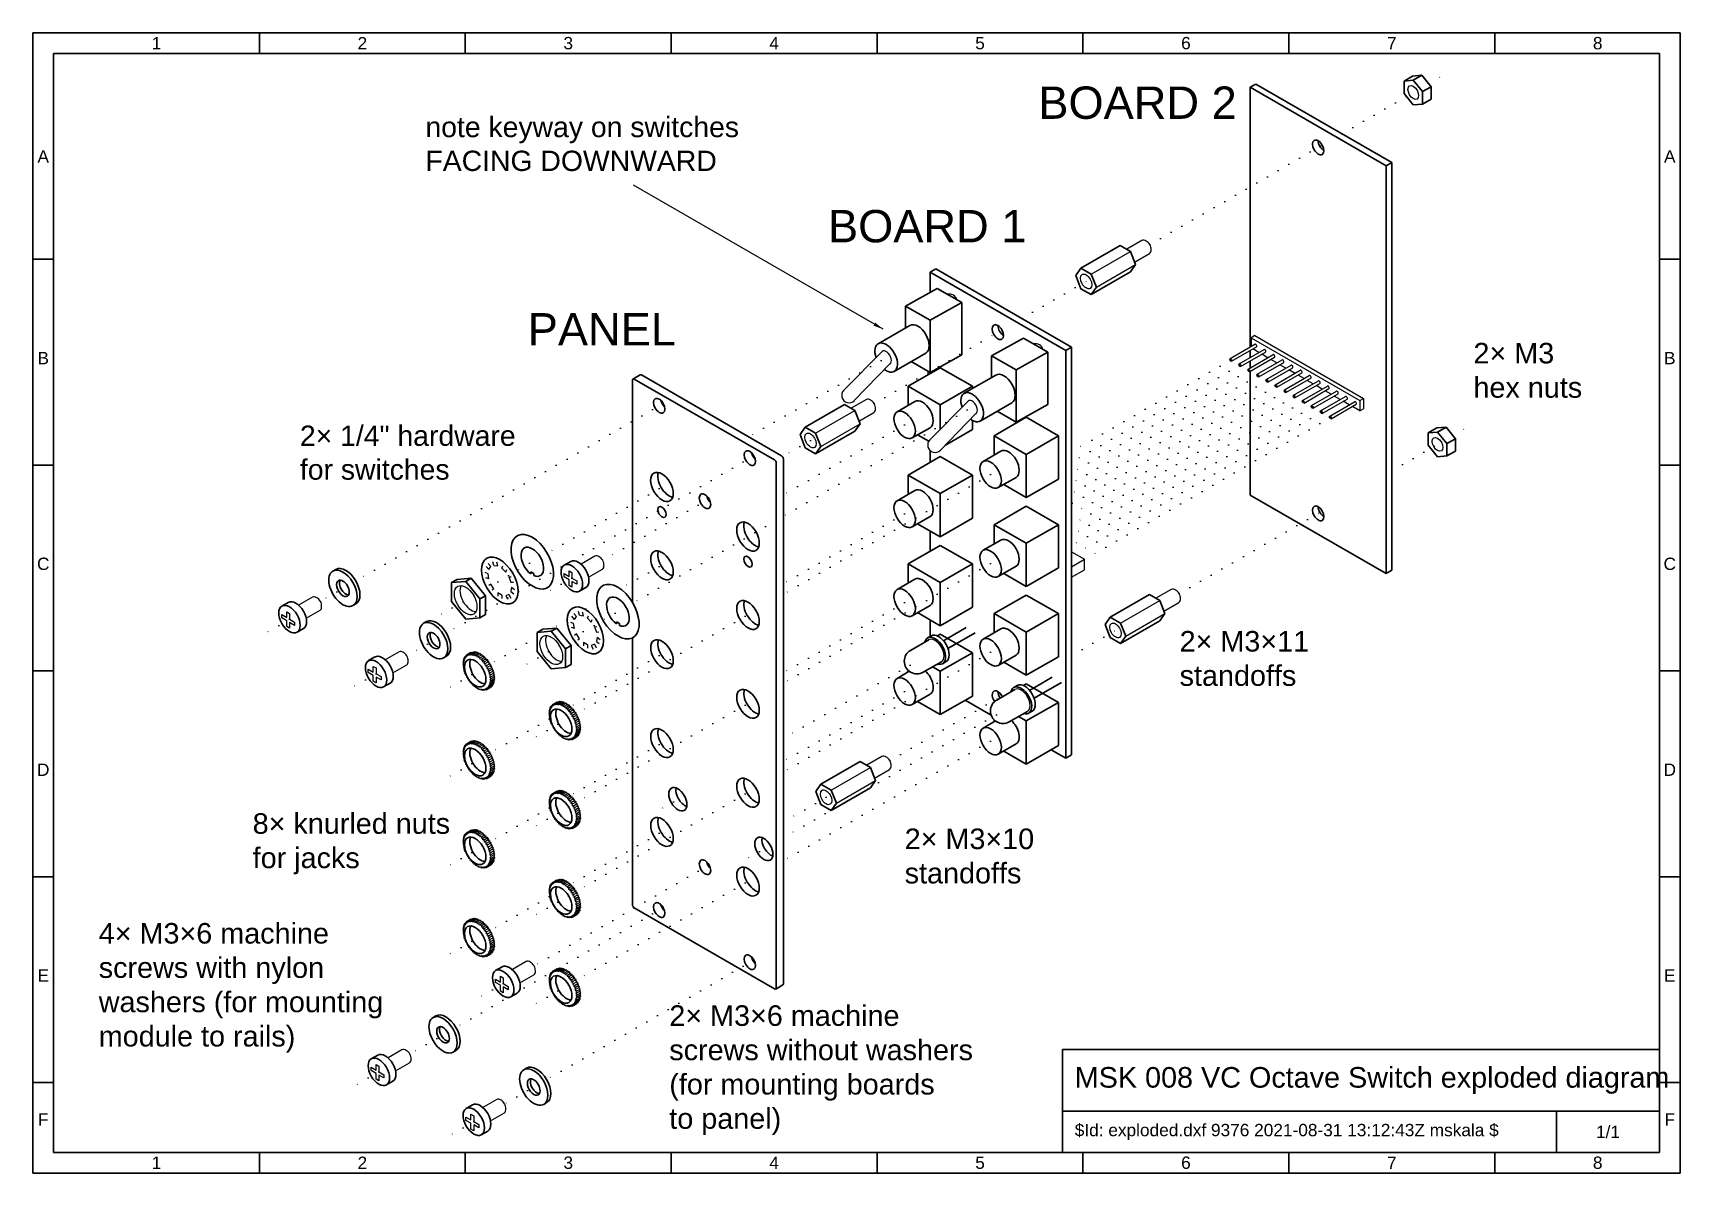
# Model space of a CAD drawing. Header units: millimetres. Extents: x 10 to 410, y 10 to 287.
import ezdxf

# ---------------------------------------------------------------- set-up
doc = ezdxf.new("R2010")
doc.units = ezdxf.units.MM
doc.linetypes.add('ACAD_ISO07W100', pattern=[3, 0.1, -2.9])
for name, color, linetype, lineweight, true_color in [('assembly lines', 14, 'ACAD_ISO07W100', 25, 0x800000), ('details', 7, 'Continuous', 25, 0x000000), ('frame', 5, 'Continuous', 35, 0x0000ff), ('holes', 7, 'Continuous', 35, 0x000000), ('notes', 94, 'Continuous', 25, 0x008000), ('outlines', 7, 'Continuous', 35, 0x000000)]:
    doc.layers.add(name, color=color, linetype=linetype, lineweight=lineweight, true_color=true_color)
doc.styles.get("Standard").update_dxf_attribs({"font": ''})
doc.styles.add('textstyle0', font='')
doc.styles.add('textstyle1', font='')
doc.styles.add('textstyle10', font='')
doc.styles.add('textstyle11', font='')
doc.styles.add('textstyle12', font='')
doc.styles.add('textstyle13', font='')
doc.styles.add('textstyle14', font='')
doc.styles.add('textstyle15', font='')
doc.styles.add('textstyle16', font='')
doc.styles.add('textstyle17', font='')
doc.styles.add('textstyle18', font='')
doc.styles.add('textstyle19', font='')
doc.styles.add('textstyle2', font='')
doc.styles.add('textstyle20', font='')
doc.styles.add('textstyle21', font='')
doc.styles.add('textstyle22', font='')
doc.styles.add('textstyle23', font='')
doc.styles.add('textstyle24', font='')
doc.styles.add('textstyle25', font='')
doc.styles.add('textstyle26', font='')
doc.styles.add('textstyle27', font='')
doc.styles.add('textstyle28', font='')
doc.styles.add('textstyle29', font='')
doc.styles.add('textstyle3', font='')
doc.styles.add('textstyle30', font='')
doc.styles.add('textstyle31', font='')
doc.styles.add('textstyle32', font='')
doc.styles.add('textstyle33', font='')
doc.styles.add('textstyle34', font='')
doc.styles.add('textstyle35', font='')
doc.styles.add('textstyle36', font='')
doc.styles.add('textstyle37', font='')
doc.styles.add('textstyle38', font='')
doc.styles.add('textstyle39', font='')
doc.styles.add('textstyle4', font='')
doc.styles.add('textstyle40', font='')
doc.styles.add('textstyle41', font='')
doc.styles.add('textstyle5', font='')
doc.styles.add('textstyle6', font='')
doc.styles.add('textstyle7', font='')
doc.styles.add('textstyle8', font='')
doc.styles.add('textstyle9', font='')
doc.styles.get('Standard').set_extended_font_data('txt')
doc.styles.get('textstyle0').set_extended_font_data('Nimbus Sans L')
doc.styles.get('textstyle1').set_extended_font_data('Nimbus Sans L')
doc.styles.get('textstyle10').set_extended_font_data('Nimbus Sans L')
doc.styles.get('textstyle11').set_extended_font_data('Nimbus Sans L')
doc.styles.get('textstyle12').set_extended_font_data('Nimbus Sans L')
doc.styles.get('textstyle13').set_extended_font_data('Nimbus Sans L')
doc.styles.get('textstyle14').set_extended_font_data('Nimbus Sans L')
doc.styles.get('textstyle15').set_extended_font_data('Nimbus Sans L')
doc.styles.get('textstyle16').set_extended_font_data('Nimbus Sans L')
doc.styles.get('textstyle17').set_extended_font_data('Nimbus Sans L')
doc.styles.get('textstyle18').set_extended_font_data('Nimbus Sans L')
doc.styles.get('textstyle19').set_extended_font_data('Nimbus Sans L')
doc.styles.get('textstyle2').set_extended_font_data('Nimbus Sans L')
doc.styles.get('textstyle20').set_extended_font_data('Nimbus Sans L')
doc.styles.get('textstyle21').set_extended_font_data('Nimbus Sans L')
doc.styles.get('textstyle22').set_extended_font_data('Nimbus Sans L')
doc.styles.get('textstyle23').set_extended_font_data('Nimbus Sans L')
doc.styles.get('textstyle24').set_extended_font_data('Nimbus Sans L')
doc.styles.get('textstyle25').set_extended_font_data('Nimbus Sans L')
doc.styles.get('textstyle26').set_extended_font_data('Nimbus Sans L')
doc.styles.get('textstyle27').set_extended_font_data('Nimbus Sans L')
doc.styles.get('textstyle28').set_extended_font_data('Nimbus Sans L')
doc.styles.get('textstyle29').set_extended_font_data('Nimbus Sans L')
doc.styles.get('textstyle3').set_extended_font_data('Nimbus Sans L')
doc.styles.get('textstyle30').set_extended_font_data('Nimbus Sans L')
doc.styles.get('textstyle31').set_extended_font_data('Nimbus Sans L')
doc.styles.get('textstyle32').set_extended_font_data('Nimbus Sans L')
doc.styles.get('textstyle33').set_extended_font_data('Nimbus Sans L')
doc.styles.get('textstyle34').set_extended_font_data('Nimbus Sans L')
doc.styles.get('textstyle35').set_extended_font_data('Nimbus Sans L')
doc.styles.get('textstyle36').set_extended_font_data('Nimbus Sans L')
doc.styles.get('textstyle37').set_extended_font_data('Nimbus Sans L')
doc.styles.get('textstyle38').set_extended_font_data('Nimbus Sans L')
doc.styles.get('textstyle39').set_extended_font_data('Nimbus Sans L')
doc.styles.get('textstyle4').set_extended_font_data('Nimbus Sans L')
doc.styles.get('textstyle40').set_extended_font_data('Nimbus Sans L')
doc.styles.get('textstyle41').set_extended_font_data('Nimbus Sans L')
doc.styles.get('textstyle5').set_extended_font_data('Nimbus Sans L')
doc.styles.get('textstyle6').set_extended_font_data('Nimbus Sans L')
doc.styles.get('textstyle7').set_extended_font_data('Nimbus Sans L')
doc.styles.get('textstyle8').set_extended_font_data('Nimbus Sans L')
doc.styles.get('textstyle9').set_extended_font_data('Nimbus Sans L')
doc.dimstyles.get("Standard").update_dxf_attribs({"dimtxt": 2.5, "dimasz": 2.5, "dimexe": 1.25, "dimexo": 0.625, "dimtad": 1, "dimtxsty": 'Standard', "dimcen": 2.5, "dimadec": 0, "dimazin": 0, "dimtfac": 1, "dimtmove": 0, "dimatfit": 3, "dimfxl": 1, "dimarcsym": 0})

msp = doc.modelspace()

# ---------------------------------------------------------------- texts
at = {"layer": 'frame'}
for s, insert, char_height, attachment_point, style in [('1', (40, 284.5), 3, 5, 'textstyle13'), ('2', (90, 284.5), 3, 5, 'textstyle15'), ('3', (140, 284.5), 3, 5, 'textstyle17'), ('4', (190, 284.5), 3, 5, 'textstyle19'), ('5', (240, 284.5), 3, 5, 'textstyle21'), ('6', (290, 284.5), 3, 5, 'textstyle23'), ('7', (340, 284.5), 3, 5, 'textstyle25'), ('8', (390, 284.5), 3, 5, 'textstyle27'), ('A', (12.5, 257), 3, 5, 'textstyle1'), ('A', (407.5, 257), 3, 5, 'textstyle0'), ('B', (12.5, 208), 3, 5, 'textstyle3'), ('B', (407.5, 208), 3, 5, 'textstyle2'), ('C', (12.5, 158), 3, 5, 'textstyle5'), ('C', (407.5, 158), 3, 5, 'textstyle4'), ('D', (12.5, 108), 3, 5, 'textstyle7'), ('D', (407.5, 108), 3, 5, 'textstyle6'), ('E', (12.5, 58), 3, 5, 'textstyle9'), ('E', (407.5, 58), 3, 5, 'textstyle8'), ('MSK 008 VC Octave Switch exploded diagram', (263, 32.5), 5, 4, 'textstyle29'), ('F', (12.5, 23), 3, 5, 'textstyle11'), ('F', (407.5, 23), 3, 5, 'textstyle10'), ('$Id: exploded.dxf 9376 2021-08-31 13:12:43Z mskala $', (263, 20), 3, 4, 'textstyle28'), ('1/1', (392.5, 20), 3, 5, 'textstyle30'), ('1', (40, 12.5), 3, 5, 'textstyle12'), ('2', (90, 12.5), 3, 5, 'textstyle14'), ('3', (140, 12.5), 3, 5, 'textstyle16'), ('4', (190, 12.5), 3, 5, 'textstyle18'), ('5', (240, 12.5), 3, 5, 'textstyle20'), ('6', (290, 12.5), 3, 5, 'textstyle22'), ('7', (340, 12.5), 3, 5, 'textstyle24'), ('8', (390, 12.5), 3, 5, 'textstyle26')]:
    msp.add_mtext(s, dxfattribs=dict(at, insert=insert, char_height=char_height, attachment_point=attachment_point, style=style))
at = {"layer": 'notes', "attachment_point": 4}
for s, insert, char_height, style in [('\\H7.85714;BOARD 2', (254.16, 270), 5, 'textstyle39'), ('\\H4.92857;note keyway on switches\\PFACING DOWNWARD', (105.32, 260), 3, 'textstyle41'), ('\\H7.85714;BOARD 1', (203.08, 240), 5, 'textstyle38'), ('\\H7.85714;PANEL', (130.16, 215), 5, 'textstyle37'), ('2× M3\\Phex nuts', (359.83, 205), 5, 'textstyle36'), ('\\H4.92857;2× 1/4" hardware\\Pfor switches', (74.83, 185), 3, 'textstyle40'), ('2× M3×11\\Pstandoffs', (288.47, 135), 5, 'textstyle35'), ('8× knurled nuts\\Pfor jacks', (63.36, 90), 5, 'textstyle31'), ('2× M3×10\\Pstandoffs', (221.7, 87), 5, 'textstyle34'), ('4× M3×6 machine\\Pscrews with nylon\\Pwashers (for mounting\\Pmodule to rails)', (25.98, 55), 5, 'textstyle32'), ('2× M3×6 machine\\Pscrews without washers\\P(for mounting boards\\Pto panel)', (164.54, 35), 5, 'textstyle33')]:
    msp.add_mtext(s, dxfattribs=dict(at, insert=insert, char_height=char_height, style=style))

# ---------------------------------------------------------------- linework, layer by layer
at = {"layer": 'assembly lines'}
for p, q in [((348.95, 274.68), (353.28, 277.18)), ((327.9, 262.52), (346.14, 273.06)), ((281.23, 235.58), (323.1, 259.75)), ((250.13, 217.62), (265.75, 226.64)), ((214.3, 196.93), (245.33, 214.85)), ((216.02, 207.45), (183.83, 188.86)), ((300.89, 207.56), (262.23, 185.24)), ((303.09, 206.29), (262.23, 182.7)), ((305.29, 205.02), (262.23, 180.16)), ((307.49, 203.75), (262.23, 177.62)), ((309.69, 202.48), (262.23, 175.08)), ((311.89, 201.21), (262.23, 172.54)), ((163.08, 196.98), (88.41, 153.86)), ((314.09, 199.94), (262.23, 170)), ((316.29, 198.67), (262.23, 167.46)), ((318.49, 197.4), (262.23, 164.92)), ((320.69, 196.13), (262.23, 162.38)), ((236.91, 195.39), (192.24, 169.6)), ((322.89, 194.86), (263.19, 160.39)), ((325.09, 193.59), (265.39, 159.12)), ((221.69, 191.77), (192.24, 174.77)), ((354.84, 189.17), (359.17, 191.67)), ((185.08, 184.28), (110.43, 141.18)), ((198.82, 188), (192.08, 184.1)), ((340, 180.61), (352.03, 187.55)), ((164.7, 177.82), (134.92, 160.62)), ((242.58, 179.71), (192.24, 150.65)), ((174.18, 173.78), (148.38, 158.87)), ((190.51, 168.6), (155.61, 148.45)), ((221.69, 170.18), (192.24, 153.18)), ((288.36, 150.79), (323.1, 170.85)), ((133.22, 159.64), (126.51, 155.77)), ((164.65, 158.84), (152.69, 151.94)), ((242.58, 158.12), (192.24, 129.06)), ((86.37, 152.69), (79.81, 148.9)), ((125.47, 155.17), (118.97, 151.42)), ((140.88, 154.55), (134.7, 150.98)), ((117.04, 150.3), (108.25, 145.23)), ((146.95, 148.62), (144.11, 146.98)), ((184.07, 148.46), (182.69, 147.66)), ((221.69, 148.59), (192.24, 131.59)), ((72.31, 144.57), (66.13, 141)), ((139.75, 144.46), (136.02, 142.31)), ((185.53, 146.78), (141.87, 121.57)), ((154.01, 147.52), (147.3, 143.65)), ((132.45, 140.25), (120.98, 133.63)), ((146.26, 143.05), (139.75, 139.3)), ((262.23, 135.71), (272.88, 141.85)), ((108.39, 140), (100.84, 135.64)), ((137.83, 138.18), (129.04, 133.11)), ((164.65, 137.25), (139.54, 122.75)), ((242.58, 136.53), (192.24, 107.47)), ((119.19, 132.59), (111.19, 127.97)), ((223.06, 133.41), (192.24, 115.62)), ((93.34, 131.31), (87.16, 127.74)), ((185.53, 125.19), (141.87, 99.98)), ((184.07, 126.87), (182.69, 126.07)), ((221.69, 127), (192.24, 110)), ((218.09, 110.22), (245.33, 125.95)), ((135.38, 120.35), (120.98, 112.04)), ((140.08, 120.53), (132.07, 115.91)), ((243.96, 121.35), (192.24, 91.49)), ((164.65, 115.66), (140.41, 101.66)), ((242.58, 114.94), (192.24, 85.88)), ((119.19, 111), (111.19, 106.38)), ((184.07, 105.28), (182.69, 104.48)), ((185.53, 103.6), (141.87, 78.38)), ((168.17, 101.72), (160.71, 97.42)), ((202.61, 101.29), (192.24, 95.3)), ((135.38, 98.76), (120.98, 90.44)), ((140.08, 98.94), (132.07, 94.32)), ((164.65, 94.07), (140.41, 80.07)), ((119.19, 89.41), (111.19, 84.79)), ((189.07, 89.65), (181.61, 85.35)), ((174.18, 84.87), (131.71, 60.35)), ((185.53, 82.01), (141.87, 56.79)), ((135.38, 77.17), (120.98, 68.85)), ((140.08, 77.35), (132.07, 72.73)), ((163.08, 74.47), (112.72, 45.39)), ((119.19, 67.82), (111.19, 63.2)), ((185.08, 61.77), (134.74, 32.71)), ((124.21, 56.02), (118.03, 52.45)), ((140.08, 55.76), (132.07, 51.14)), ((110.68, 44.22), (101.51, 38.93)), ((94.02, 34.6), (87.84, 31.03)), ((132.71, 31.53), (124.55, 26.83)), ((117.06, 22.5), (110.88, 18.93))]:
    msp.add_line(p, q, dxfattribs=at)
at = {"layer": 'details'}
for p, q in [((279.32, 236.6), (275.61, 234.45)), ((267, 228.42), (276.53, 233.92)), ((277.54, 231.32), (281.16, 233.42)), ((268.25, 225.2), (277.78, 230.7)), ((306.72, 213.46), (305.85, 212.96)), ((305.85, 212.96), (332.25, 197.72)), ((305.85, 212.96), (305.85, 210.85)), ((306.72, 213.46), (333.12, 198.22)), ((216.23, 209.62), (206.92, 200.18)), ((300.71, 207.88), (306.77, 211.38)), ((301.09, 207.25), (307.14, 210.74)), ((302.91, 206.61), (308.97, 210.11)), ((303.29, 205.98), (309.34, 209.47)), ((305.11, 205.34), (311.17, 208.84)), ((305.49, 204.71), (311.54, 208.2)), ((307.69, 209.37), (306.22, 210.21)), ((309.89, 208.1), (308.42, 208.94)), ((218.1, 206.58), (209.47, 197.68)), ((307.31, 204.07), (313.37, 207.57)), ((307.69, 203.44), (313.74, 206.93)), ((309.51, 202.8), (315.57, 206.3)), ((309.89, 202.17), (315.94, 205.66)), ((312.09, 206.83), (310.62, 207.67)), ((311.71, 201.53), (317.77, 205.03)), ((312.08, 200.9), (318.14, 204.39)), ((314.29, 205.56), (312.82, 206.4)), ((316.49, 204.29), (315.02, 205.13)), ((313.91, 200.26), (319.97, 203.76)), ((314.28, 199.63), (320.34, 203.12)), ((316.11, 198.99), (322.17, 202.49)), ((316.48, 198.36), (322.54, 201.85)), ((318.69, 203.02), (317.22, 203.86)), ((318.31, 197.72), (324.37, 201.22)), ((318.68, 197.09), (324.74, 200.58)), ((320.88, 201.75), (319.42, 202.59)), ((323.08, 200.48), (321.62, 201.32)), ((325.28, 199.21), (323.82, 200.05)), ((212.39, 197.96), (208.67, 195.81)), ((237.12, 197.56), (227.81, 188.12)), ((320.51, 196.45), (326.57, 199.95)), ((320.88, 195.82), (326.94, 199.31)), ((322.71, 195.18), (328.77, 198.68)), ((323.08, 194.55), (329.14, 198.04)), ((324.91, 193.91), (330.97, 197.41)), ((325.28, 193.28), (331.33, 196.77)), ((327.48, 197.94), (326.02, 198.78)), ((329.68, 196.66), (328.22, 197.51)), ((332.25, 195.18), (330.42, 196.24)), ((332.25, 197.72), (333.12, 198.22)), ((332.25, 197.72), (332.25, 195.18)), ((333.12, 198.22), (333.12, 195.68)), ((200.07, 189.78), (209.6, 195.28)), ((201.32, 186.56), (210.85, 192.06)), ((210.6, 192.68), (214.23, 194.77)), ((238.99, 194.52), (230.36, 185.62)), ((332.25, 195.18), (333.12, 195.68)), ((262.23, 160.95), (265.39, 159.12)), ((120.7, 156.64), (120.1, 157.39)), ((121.19, 157.35), (120.59, 158.1)), ((120.7, 156.64), (121.19, 157.35)), ((121.95, 157.65), (121.72, 158.54)), ((121.95, 157.65), (122.89, 157.5)), ((122.89, 157.5), (122.65, 158.39)), ((123.88, 156.93), (124.12, 157.54)), ((123.88, 156.93), (124.81, 156)), ((124.81, 156), (125.05, 156.61)), ((140.19, 156.35), (140.88, 155.95)), ((140.19, 154.95), (140.19, 156.35)), ((146.47, 159.9), (143.1, 157.95)), ((144.94, 154.77), (148.31, 156.71)), ((262.23, 157.3), (265.39, 159.12)), ((262.23, 154.76), (265.39, 156.58)), ((265.39, 156.58), (265.39, 159.12)), ((120.53, 155.62), (119.84, 155.87)), ((120.7, 154.39), (120.02, 154.64)), ((120.7, 154.39), (120.53, 155.62)), ((121.19, 153.11), (120.75, 152.75)), ((121.95, 151.93), (121.19, 153.11)), ((125.57, 154.82), (126.17, 154.88)), ((125.57, 154.82), (126.07, 153.54)), ((126.07, 153.54), (126.67, 153.6)), ((126.24, 152.31), (126.07, 151.29)), ((126.24, 152.31), (126.92, 151.78)), ((138.97, 154.85), (138.97, 155.65)), ((138.97, 155.65), (140.19, 154.95)), ((140.19, 154.15), (138.97, 154.85)), ((140.19, 152.75), (140.19, 154.15)), ((140.88, 152.35), (140.19, 152.75)), ((140.88, 155.95), (140.88, 154.55)), ((140.88, 154.55), (142.09, 153.85)), ((142.09, 153.05), (140.88, 153.75)), ((140.88, 153.75), (140.88, 152.35)), ((142.09, 153.85), (142.09, 153.05)), ((77.9, 149.92), (74.53, 147.97)), ((121.95, 151.93), (121.51, 151.58)), ((122.89, 151), (122.89, 150.2)), ((123.88, 150.43), (122.89, 151)), ((123.88, 150.43), (123.88, 149.63)), ((125.57, 150.58), (124.81, 150.28)), ((124.81, 150.28), (125.26, 149.41)), ((125.57, 150.58), (126.02, 149.71)), ((126.07, 151.29), (126.75, 150.75)), ((274.13, 143.63), (283.66, 149.13)), ((286.45, 151.81), (282.73, 149.66)), ((284.66, 146.54), (288.29, 148.63)), ((70.41, 144.87), (70.41, 145.67)), ((70.41, 145.67), (71.62, 144.97)), ((71.62, 144.17), (70.41, 144.87)), ((71.62, 146.37), (72.31, 145.97)), ((71.62, 144.97), (71.62, 146.37)), ((71.62, 142.77), (71.62, 144.17)), ((72.31, 145.97), (72.31, 144.57)), ((72.31, 144.57), (73.53, 143.87)), ((76.37, 144.79), (79.74, 146.74)), ((141.49, 144.53), (140.89, 145.27)), ((141.98, 145.23), (141.38, 145.98)), ((141.49, 144.53), (141.98, 145.23)), ((142.74, 145.53), (142.5, 146.42)), ((142.74, 145.53), (143.67, 145.38)), ((143.67, 145.38), (143.44, 146.27)), ((144.67, 144.81), (144.9, 145.42)), ((144.67, 144.81), (145.6, 143.88)), ((145.6, 143.88), (145.84, 144.49)), ((275.38, 140.41), (284.9, 145.91)), ((72.31, 142.37), (71.62, 142.77)), ((73.53, 143.07), (72.31, 143.77)), ((72.31, 143.77), (72.31, 142.37)), ((73.53, 143.87), (73.53, 143.07)), ((141.31, 143.5), (140.63, 143.75)), ((141.49, 142.27), (140.8, 142.52)), ((141.49, 142.27), (141.31, 143.5)), ((141.98, 140.99), (141.54, 140.63)), ((142.74, 139.81), (141.98, 140.99)), ((146.36, 142.7), (146.96, 142.76)), ((146.36, 142.7), (146.86, 141.42)), ((146.86, 141.42), (147.46, 141.48)), ((147.03, 140.2), (146.86, 139.17)), ((147.03, 140.2), (147.71, 139.66)), ((98.93, 136.66), (95.56, 134.71)), ((115.25, 135.87), (116.38, 136.52)), ((115.51, 136.02), (115.56, 135.63)), ((115.81, 135.75), (115.51, 136.02)), ((115.79, 136.12), (115.81, 135.75)), ((116.08, 135.82), (115.79, 136.12)), ((116.2, 135.97), (115.89, 136.18)), ((116.1, 136.17), (116.08, 135.82)), ((116.1, 136.17), (116.96, 136.67)), ((116.37, 135.84), (116.1, 136.17)), ((116.12, 136.37), (116.2, 135.97)), ((116.43, 136.13), (116.12, 136.37)), ((116.42, 136.18), (116.37, 135.84)), ((116.38, 136.52), (116.43, 136.13)), ((116.68, 136.25), (116.38, 136.52)), ((116.42, 136.18), (117.29, 136.68)), ((116.68, 135.82), (116.42, 136.18)), ((116.76, 136.13), (116.68, 135.82)), ((116.76, 136.13), (117.62, 136.63)), ((117, 135.76), (116.76, 136.13)), ((117.07, 136.55), (116.96, 136.67)), ((117.11, 136.04), (117, 135.76)), ((117.11, 136.04), (117.97, 136.54)), ((117.33, 135.65), (117.11, 136.04)), ((117.41, 136.51), (117.29, 136.68)), ((117.47, 135.89), (118.33, 136.39)), ((117.76, 136.41), (117.62, 136.63)), ((117.83, 135.71), (118.69, 136.21)), ((118.19, 136.15), (117.97, 136.54)), ((118.48, 136.09), (118.33, 136.39)), ((118.84, 135.85), (118.69, 136.21)), ((142.74, 139.81), (142.3, 139.46)), ((143.67, 138.88), (143.67, 138.08)), ((144.67, 138.31), (143.67, 138.88)), ((144.67, 138.31), (144.67, 137.51)), ((146.36, 138.46), (145.6, 138.16)), ((145.6, 138.16), (146.04, 137.29)), ((146.36, 138.46), (146.81, 137.59)), ((146.86, 139.17), (147.54, 138.63)), ((91.44, 131.61), (91.44, 132.41)), ((91.44, 132.41), (92.65, 131.71)), ((92.65, 133.11), (93.34, 132.71)), ((92.65, 131.71), (92.65, 133.11)), ((93.34, 132.71), (93.34, 131.31)), ((97.4, 131.53), (100.77, 133.48)), ((114.63, 133.75), (114.36, 133.71)), ((114.36, 133.71), (114.63, 133.36)), ((114.38, 134.11), (114.63, 133.75)), ((114.66, 134.11), (114.38, 134.11)), ((114.63, 133.36), (114.38, 133.28)), ((114.38, 133.28), (114.66, 132.96)), ((114.44, 134.5), (114.66, 134.11)), ((114.73, 134.45), (114.44, 134.5)), ((114.66, 132.96), (114.44, 132.83)), ((114.44, 132.83), (114.73, 132.54)), ((114.53, 134.85), (114.73, 134.45)), ((114.84, 134.76), (114.53, 134.85)), ((114.73, 132.54), (114.53, 132.37)), ((114.53, 132.37), (114.84, 132.11)), ((114.66, 135.16), (114.84, 134.76)), ((114.97, 135.04), (114.66, 135.16)), ((114.84, 132.11), (114.66, 131.91)), ((114.83, 135.44), (114.97, 135.04)), ((115.14, 135.27), (114.83, 135.44)), ((115.03, 135.68), (115.14, 135.27)), ((115.34, 135.47), (115.03, 135.68)), ((115.25, 135.87), (115.34, 135.47)), ((115.56, 135.63), (115.25, 135.87)), ((117.47, 135.89), (117.33, 135.65)), ((117.66, 135.5), (117.47, 135.89)), ((117.83, 135.71), (117.66, 135.5)), ((118, 135.31), (117.83, 135.71)), ((118.19, 135.48), (118, 135.31)), ((118.19, 135.48), (119.06, 135.98)), ((118.33, 135.07), (118.19, 135.48)), ((118.55, 135.2), (118.33, 135.07)), ((118.55, 135.2), (119.41, 135.7)), ((118.66, 134.8), (118.55, 135.2)), ((118.9, 134.89), (118.66, 134.8)), ((118.9, 134.89), (119.77, 135.39)), ((118.98, 134.5), (118.9, 134.89)), ((119.24, 134.55), (118.98, 134.5)), ((119.2, 135.57), (119.06, 135.98)), ((119.41, 135.7), (119.2, 135.57)), ((119.24, 134.55), (120.1, 135.05)), ((119.28, 134.16), (119.24, 134.55)), ((119.56, 134.17), (119.28, 134.16)), ((119.52, 135.3), (119.41, 135.7)), ((119.77, 135.39), (119.52, 135.3)), ((119.56, 134.17), (120.43, 134.67)), ((119.57, 133.8), (119.56, 134.17)), ((119.86, 133.77), (119.57, 133.8)), ((119.84, 135), (119.77, 135.39)), ((120.1, 135.05), (119.84, 135)), ((119.85, 133.42), (119.86, 133.77)), ((120.15, 133.34), (119.85, 133.42)), ((119.86, 133.77), (120.73, 134.27)), ((120.09, 133.02), (120.15, 133.34)), ((120.4, 132.9), (120.09, 133.02)), ((120.15, 134.66), (120.1, 135.05)), ((120.43, 134.67), (120.15, 134.66)), ((120.15, 133.34), (121.01, 133.84)), ((120.32, 132.6), (120.4, 132.9)), ((120.63, 132.44), (120.32, 132.6)), ((120.4, 132.9), (121.27, 133.4)), ((120.44, 134.3), (120.43, 134.67)), ((120.73, 134.27), (120.44, 134.3)), ((120.52, 132.17), (120.63, 132.44)), ((120.83, 131.98), (120.52, 132.17)), ((120.63, 132.44), (121.5, 132.94)), ((120.71, 133.92), (120.73, 134.27)), ((121.01, 133.84), (120.71, 133.92)), ((120.83, 131.98), (121.69, 132.48)), ((120.96, 133.52), (121.01, 133.84)), ((121.27, 133.4), (120.96, 133.52)), ((120.99, 131.51), (121.86, 132.01)), ((121.18, 133.1), (121.27, 133.4)), ((121.5, 132.94), (121.18, 133.1)), ((121.38, 132.67), (121.5, 132.94)), ((121.69, 132.48), (121.38, 132.67)), ((121.55, 132.24), (121.69, 132.48)), ((121.86, 132.01), (121.55, 132.24)), ((121.69, 131.81), (121.86, 132.01)), ((92.65, 130.91), (91.44, 131.61)), ((92.65, 129.51), (92.65, 130.91)), ((93.34, 129.11), (92.65, 129.51)), ((93.34, 131.31), (94.55, 130.61)), ((94.55, 129.81), (93.34, 130.51)), ((93.34, 130.51), (93.34, 129.11)), ((94.55, 130.61), (94.55, 129.81)), ((114.66, 131.91), (114.97, 131.68)), ((114.97, 131.68), (114.83, 131.44)), ((114.83, 131.44), (115.14, 131.24)), ((115.14, 131.24), (115.03, 130.97)), ((115.03, 130.97), (115.34, 130.82)), ((115.34, 130.82), (115.25, 130.52)), ((115.25, 130.52), (115.56, 130.4)), ((115.56, 130.4), (115.51, 130.07)), ((115.51, 130.07), (115.81, 130)), ((115.81, 130), (115.79, 129.65)), ((115.79, 129.65), (116.08, 129.61)), ((116.08, 129.61), (116.1, 129.24)), ((116.1, 129.24), (116.37, 129.25)), ((116.37, 129.25), (116.42, 128.87)), ((116.42, 128.87), (116.68, 128.92)), ((116.68, 128.92), (116.76, 128.52)), ((116.76, 128.52), (117, 128.61)), ((117, 128.61), (117.11, 128.21)), ((117.11, 128.21), (117.33, 128.34)), ((117.33, 128.34), (117.47, 127.94)), ((117.47, 127.94), (117.66, 128.11)), ((117.66, 128.11), (117.83, 127.71)), ((120.15, 127.4), (121.27, 128.04)), ((120.63, 127.74), (120.52, 128.14)), ((120.52, 128.14), (120.83, 127.98)), ((120.68, 131.74), (120.83, 131.98)), ((120.99, 131.51), (120.68, 131.74)), ((120.83, 127.98), (120.68, 128.38)), ((120.68, 128.38), (120.99, 128.25)), ((120.73, 127.8), (120.71, 128.17)), ((120.71, 128.17), (121.01, 127.9)), ((120.82, 131.31), (120.99, 131.51)), ((121.12, 131.04), (120.82, 131.31)), ((120.99, 128.25), (120.82, 128.65)), ((120.82, 128.65), (121.12, 128.57)), ((120.92, 130.88), (121.12, 131.04)), ((121.22, 130.58), (120.92, 130.88)), ((121.12, 128.57), (120.92, 128.96)), ((121.01, 127.9), (120.96, 128.28)), ((120.96, 128.28), (121.27, 128.04)), ((120.99, 130.46), (121.22, 130.58)), ((121.27, 130.14), (120.99, 130.46)), ((121.22, 128.92), (120.99, 129.3)), ((120.99, 128.25), (121.86, 128.75)), ((121.29, 129.71), (121.03, 130.05)), ((121.27, 129.3), (121.03, 129.67)), ((121.12, 131.04), (121.99, 131.54)), ((121.99, 129.07), (121.12, 128.57)), ((121.27, 128.04), (121.18, 128.44)), ((121.18, 128.44), (121.5, 128.24)), ((121.22, 130.58), (122.08, 131.08)), ((121.22, 128.92), (122.08, 129.42)), ((121.27, 130.14), (122.14, 130.64)), ((122.14, 129.8), (121.27, 129.3)), ((121.29, 129.71), (122.16, 130.21)), ((121.5, 128.24), (121.38, 128.64)), ((121.38, 128.64), (121.69, 128.48)), ((121.69, 128.48), (121.55, 128.88)), ((121.55, 128.88), (121.86, 128.75)), ((121.99, 131.54), (121.69, 131.81)), ((121.86, 128.75), (121.69, 129.15)), ((121.69, 129.15), (121.99, 129.07)), ((121.79, 131.38), (121.99, 131.54)), ((122.08, 131.08), (121.79, 131.38)), ((121.86, 130.96), (122.08, 131.08)), ((122.14, 130.64), (121.86, 130.96)), ((121.99, 129.07), (121.87, 129.3)), ((122.16, 130.21), (121.93, 130.51)), ((122.08, 129.42), (121.93, 129.68)), ((122.14, 129.8), (121.95, 130.09)), ((117.83, 127.71), (118, 127.92)), ((118, 127.92), (118.19, 127.52)), ((118.19, 127.52), (118.33, 127.76)), ((118.33, 127.76), (118.55, 127.38)), ((118.55, 127.38), (118.66, 127.65)), ((118.66, 127.65), (118.9, 127.29)), ((118.9, 127.29), (118.98, 127.59)), ((118.98, 127.59), (119.24, 127.24)), ((119.24, 127.24), (119.28, 127.57)), ((119.28, 127.57), (119.56, 127.24)), ((119.56, 127.24), (119.57, 127.6)), ((119.57, 127.6), (119.86, 127.3)), ((119.86, 127.3), (119.85, 127.67)), ((119.85, 127.67), (120.15, 127.4)), ((120.15, 127.4), (120.09, 127.78)), ((120.09, 127.78), (120.4, 127.54)), ((120.4, 127.54), (120.32, 127.94)), ((120.32, 127.94), (120.63, 127.74)), ((136.14, 123.81), (137.27, 124.46)), ((136.68, 124.06), (136.7, 123.69)), ((136.97, 123.76), (136.68, 124.06)), ((137.09, 123.91), (136.78, 124.12)), ((136.99, 124.11), (136.97, 123.76)), ((136.99, 124.11), (137.85, 124.61)), ((137.26, 123.78), (136.99, 124.11)), ((137.01, 124.31), (137.09, 123.91)), ((137.32, 124.07), (137.01, 124.31)), ((137.31, 124.12), (137.26, 123.78)), ((137.27, 124.46), (137.32, 124.07)), ((137.57, 124.19), (137.27, 124.46)), ((137.31, 124.12), (138.17, 124.62)), ((137.57, 123.76), (137.31, 124.12)), ((137.65, 124.07), (137.57, 123.76)), ((137.65, 124.07), (138.51, 124.57)), ((137.89, 123.7), (137.65, 124.07)), ((137.96, 124.49), (137.85, 124.61)), ((138, 123.98), (138.86, 124.48)), ((138.3, 124.45), (138.17, 124.62)), ((138.36, 123.83), (139.22, 124.33)), ((138.65, 124.35), (138.51, 124.57)), ((138.72, 123.65), (139.58, 124.15)), ((139.08, 124.09), (138.86, 124.48)), ((139.37, 124.03), (139.22, 124.33)), ((139.73, 123.79), (139.58, 124.15)), ((135.52, 121.69), (135.25, 121.65)), ((135.25, 121.65), (135.52, 121.3)), ((135.27, 122.05), (135.52, 121.69)), ((135.55, 122.05), (135.27, 122.05)), ((135.52, 121.3), (135.27, 121.22)), ((135.27, 121.22), (135.55, 120.9)), ((135.33, 122.44), (135.55, 122.05)), ((135.62, 122.39), (135.33, 122.44)), ((135.55, 120.9), (135.33, 120.77)), ((135.33, 120.77), (135.62, 120.48)), ((135.42, 122.79), (135.62, 122.39)), ((135.73, 122.7), (135.42, 122.79)), ((135.62, 120.48), (135.42, 120.31)), ((135.42, 120.31), (135.73, 120.05)), ((135.55, 123.1), (135.73, 122.7)), ((135.86, 122.98), (135.55, 123.1)), ((135.73, 120.05), (135.55, 119.85)), ((135.72, 123.38), (135.86, 122.98)), ((136.03, 123.21), (135.72, 123.38)), ((135.92, 123.62), (136.03, 123.21)), ((136.23, 123.41), (135.92, 123.62)), ((136.14, 123.81), (136.23, 123.41)), ((136.45, 123.57), (136.14, 123.81)), ((136.4, 123.96), (136.45, 123.57)), ((136.7, 123.69), (136.4, 123.96)), ((138, 123.98), (137.89, 123.7)), ((138.22, 123.59), (138, 123.98)), ((138.36, 123.83), (138.22, 123.59)), ((138.55, 123.44), (138.36, 123.83)), ((138.72, 123.65), (138.55, 123.44)), ((138.89, 123.25), (138.72, 123.65)), ((139.08, 123.42), (138.89, 123.25)), ((139.08, 123.42), (139.95, 123.92)), ((139.22, 123.01), (139.08, 123.42)), ((139.44, 123.14), (139.22, 123.01)), ((139.44, 123.14), (140.3, 123.64)), ((139.55, 122.74), (139.44, 123.14)), ((139.79, 122.83), (139.55, 122.74)), ((139.79, 122.83), (140.65, 123.33)), ((139.87, 122.44), (139.79, 122.83)), ((140.13, 122.49), (139.87, 122.44)), ((140.08, 123.51), (139.95, 123.92)), ((140.3, 123.64), (140.08, 123.51)), ((140.13, 122.49), (140.99, 122.99)), ((140.17, 122.1), (140.13, 122.49)), ((140.45, 122.11), (140.17, 122.1)), ((140.41, 123.24), (140.3, 123.64)), ((140.65, 123.33), (140.41, 123.24)), ((140.45, 122.11), (141.32, 122.61)), ((140.46, 121.74), (140.45, 122.11)), ((140.75, 121.71), (140.46, 121.74)), ((140.73, 122.94), (140.65, 123.33)), ((140.99, 122.99), (140.73, 122.94)), ((140.73, 121.36), (140.75, 121.71)), ((141.04, 121.28), (140.73, 121.36)), ((140.75, 121.71), (141.62, 122.21)), ((140.98, 120.96), (141.04, 121.28)), ((141.29, 120.84), (140.98, 120.96)), ((141.04, 122.6), (140.99, 122.99)), ((141.32, 122.61), (141.04, 122.6)), ((141.04, 121.28), (141.9, 121.78)), ((141.21, 120.54), (141.29, 120.84)), ((141.52, 120.38), (141.21, 120.54)), ((141.29, 120.84), (142.16, 121.34)), ((141.33, 122.24), (141.32, 122.61)), ((141.62, 122.21), (141.33, 122.24)), ((141.41, 120.11), (141.52, 120.38)), ((141.72, 119.92), (141.41, 120.11)), ((141.52, 120.38), (142.39, 120.88)), ((141.6, 121.86), (141.62, 122.21)), ((141.9, 121.78), (141.6, 121.86)), ((141.72, 119.92), (142.58, 120.42)), ((141.85, 121.46), (141.9, 121.78)), ((142.16, 121.34), (141.85, 121.46)), ((142.07, 121.04), (142.16, 121.34)), ((142.39, 120.88), (142.07, 121.04)), ((142.27, 120.61), (142.39, 120.88)), ((142.58, 120.42), (142.27, 120.61)), ((142.44, 120.18), (142.58, 120.42)), ((142.75, 119.95), (142.44, 120.18)), ((135.55, 119.85), (135.86, 119.62)), ((135.86, 119.62), (135.72, 119.38)), ((135.72, 119.38), (136.03, 119.18)), ((136.03, 119.18), (135.92, 118.91)), ((135.92, 118.91), (136.23, 118.76)), ((136.23, 118.76), (136.14, 118.46)), ((136.14, 118.46), (136.45, 118.34)), ((136.45, 118.34), (136.4, 118.01)), ((136.4, 118.01), (136.7, 117.94)), ((136.7, 117.94), (136.68, 117.59)), ((136.68, 117.59), (136.97, 117.55)), ((136.97, 117.55), (136.99, 117.18)), ((136.99, 117.18), (137.26, 117.19)), ((137.26, 117.19), (137.31, 116.81)), ((137.31, 116.81), (137.57, 116.86)), ((137.57, 116.86), (137.65, 116.46)), ((137.65, 116.46), (137.89, 116.55)), ((137.89, 116.55), (138, 116.15)), ((138, 116.15), (138.22, 116.28)), ((138.22, 116.28), (138.36, 115.88)), ((138.36, 115.88), (138.55, 116.05)), ((138.55, 116.05), (138.72, 115.65)), ((141.52, 115.68), (141.41, 116.08)), ((141.41, 116.08), (141.72, 115.92)), ((141.57, 119.68), (141.72, 119.92)), ((141.88, 119.45), (141.57, 119.68)), ((141.72, 115.92), (141.57, 116.32)), ((141.57, 116.32), (141.88, 116.19)), ((141.62, 115.74), (141.6, 116.11)), ((141.6, 116.11), (141.9, 115.84)), ((141.71, 119.25), (141.88, 119.45)), ((142.01, 118.98), (141.71, 119.25)), ((141.88, 116.19), (141.71, 116.59)), ((141.71, 116.59), (142.01, 116.51)), ((141.81, 118.82), (142.01, 118.98)), ((142.11, 118.52), (141.81, 118.82)), ((142.01, 116.51), (141.81, 116.9)), ((141.9, 115.84), (141.85, 116.22)), ((141.85, 116.22), (142.16, 115.98)), ((141.88, 119.45), (142.75, 119.95)), ((141.88, 118.4), (142.11, 118.52)), ((142.16, 118.08), (141.88, 118.4)), ((142.11, 116.86), (141.88, 117.24)), ((141.88, 116.19), (142.75, 116.69)), ((142.18, 117.65), (141.92, 117.99)), ((142.16, 117.24), (141.92, 117.61)), ((142.01, 118.98), (142.88, 119.48)), ((142.88, 117.01), (142.01, 116.51)), ((142.16, 115.98), (142.07, 116.38)), ((142.07, 116.38), (142.39, 116.18)), ((142.11, 118.52), (142.97, 119.02)), ((142.11, 116.86), (142.97, 117.36)), ((142.16, 118.08), (143.03, 118.58)), ((143.03, 117.74), (142.16, 117.24)), ((142.18, 117.65), (143.05, 118.15)), ((142.39, 116.18), (142.27, 116.58)), ((142.27, 116.58), (142.58, 116.42)), ((142.58, 116.42), (142.44, 116.82)), ((142.44, 116.82), (142.75, 116.69)), ((142.58, 119.75), (142.75, 119.95)), ((142.88, 119.48), (142.58, 119.75)), ((142.75, 116.69), (142.58, 117.09)), ((142.58, 117.09), (142.88, 117.01)), ((142.68, 119.32), (142.88, 119.48)), ((142.97, 119.02), (142.68, 119.32)), ((142.75, 118.9), (142.97, 119.02)), ((143.03, 118.58), (142.75, 118.9)), ((142.88, 117.01), (142.76, 117.24)), ((143.05, 118.15), (142.81, 118.45)), ((142.97, 117.36), (142.82, 117.62)), ((143.03, 117.74), (142.84, 118.03)), ((114.63, 112.16), (114.36, 112.12)), ((114.36, 112.12), (114.63, 111.77)), ((114.38, 112.52), (114.63, 112.16)), ((114.66, 112.52), (114.38, 112.52)), ((114.44, 112.9), (114.66, 112.52)), ((114.73, 112.86), (114.44, 112.9)), ((114.53, 113.26), (114.73, 112.86)), ((114.84, 113.17), (114.53, 113.26)), ((114.66, 113.57), (114.84, 113.17)), ((114.97, 113.45), (114.66, 113.57)), ((114.83, 113.85), (114.97, 113.45)), ((115.14, 113.68), (114.83, 113.85)), ((115.03, 114.09), (115.14, 113.68)), ((115.34, 113.88), (115.03, 114.09)), ((115.25, 114.28), (116.38, 114.93)), ((115.25, 114.28), (115.34, 113.88)), ((115.56, 114.04), (115.25, 114.28)), ((115.51, 114.43), (115.56, 114.04)), ((115.81, 114.16), (115.51, 114.43)), ((115.79, 114.53), (115.81, 114.16)), ((116.08, 114.23), (115.79, 114.53)), ((116.2, 114.38), (115.89, 114.59)), ((116.1, 114.58), (116.08, 114.23)), ((116.1, 114.58), (116.96, 115.08)), ((116.37, 114.25), (116.1, 114.58)), ((116.12, 114.78), (116.2, 114.38)), ((116.43, 114.54), (116.12, 114.78)), ((116.42, 114.58), (116.37, 114.25)), ((116.38, 114.93), (116.43, 114.54)), ((116.68, 114.66), (116.38, 114.93)), ((116.42, 114.58), (117.29, 115.08)), ((116.68, 114.23), (116.42, 114.58)), ((116.76, 114.54), (116.68, 114.23)), ((116.76, 114.54), (117.62, 115.04)), ((117, 114.17), (116.76, 114.54)), ((117.07, 114.96), (116.96, 115.08)), ((117.11, 114.45), (117, 114.17)), ((117.11, 114.45), (117.97, 114.95)), ((117.33, 114.06), (117.11, 114.45)), ((117.41, 114.92), (117.29, 115.08)), ((117.47, 114.3), (117.33, 114.06)), ((117.47, 114.3), (118.33, 114.8)), ((117.66, 113.91), (117.47, 114.3)), ((117.76, 114.82), (117.62, 115.04)), ((117.83, 114.12), (117.66, 113.91)), ((117.83, 114.12), (118.69, 114.62)), ((118, 113.72), (117.83, 114.12)), ((118.19, 114.56), (117.97, 114.95)), ((118.19, 113.89), (118, 113.72)), ((118.19, 113.89), (119.06, 114.39)), ((118.33, 113.48), (118.19, 113.89)), ((118.48, 114.5), (118.33, 114.8)), ((118.55, 113.61), (118.33, 113.48)), ((118.55, 113.61), (119.41, 114.11)), ((118.66, 113.21), (118.55, 113.61)), ((118.9, 113.3), (118.66, 113.21)), ((118.84, 114.26), (118.69, 114.62)), ((118.9, 113.3), (119.77, 113.8)), ((118.98, 112.91), (118.9, 113.3)), ((119.24, 112.96), (118.98, 112.91)), ((119.2, 113.98), (119.06, 114.39)), ((119.41, 114.11), (119.2, 113.98)), ((119.24, 112.96), (120.1, 113.46)), ((119.28, 112.57), (119.24, 112.96)), ((119.56, 112.58), (119.28, 112.57)), ((119.52, 113.71), (119.41, 114.11)), ((119.77, 113.8), (119.52, 113.71)), ((119.56, 112.58), (120.43, 113.08)), ((119.57, 112.21), (119.56, 112.58)), ((119.86, 112.18), (119.57, 112.21)), ((119.84, 113.41), (119.77, 113.8)), ((120.1, 113.46), (119.84, 113.41)), ((119.85, 111.83), (119.86, 112.18)), ((119.86, 112.18), (120.73, 112.68)), ((120.15, 113.07), (120.1, 113.46)), ((120.43, 113.08), (120.15, 113.07)), ((120.15, 111.75), (121.01, 112.25)), ((120.44, 112.71), (120.43, 113.08)), ((120.73, 112.68), (120.44, 112.71)), ((120.71, 112.33), (120.73, 112.68)), ((121.01, 112.25), (120.71, 112.33)), ((120.96, 111.93), (121.01, 112.25)), ((138.72, 115.65), (138.89, 115.86)), ((138.89, 115.86), (139.08, 115.46)), ((139.08, 115.46), (139.22, 115.7)), ((139.22, 115.7), (139.44, 115.32)), ((139.44, 115.32), (139.55, 115.59)), ((139.55, 115.59), (139.79, 115.22)), ((139.79, 115.22), (139.87, 115.53)), ((139.87, 115.53), (140.13, 115.18)), ((140.13, 115.18), (140.17, 115.51)), ((140.17, 115.51), (140.45, 115.18)), ((140.45, 115.18), (140.46, 115.54)), ((140.46, 115.54), (140.75, 115.24)), ((140.75, 115.24), (140.73, 115.61)), ((140.73, 115.61), (141.04, 115.34)), ((141.04, 115.34), (140.98, 115.72)), ((140.98, 115.72), (141.29, 115.48)), ((141.04, 115.34), (142.16, 115.98)), ((141.29, 115.48), (141.21, 115.88)), ((141.21, 115.88), (141.52, 115.68)), ((114.63, 111.77), (114.38, 111.69)), ((114.38, 111.69), (114.66, 111.37)), ((114.66, 111.37), (114.44, 111.24)), ((114.44, 111.24), (114.73, 110.95)), ((114.73, 110.95), (114.53, 110.78)), ((114.53, 110.78), (114.84, 110.52)), ((114.84, 110.52), (114.66, 110.32)), ((114.66, 110.32), (114.97, 110.09)), ((114.97, 110.09), (114.83, 109.85)), ((114.83, 109.85), (115.14, 109.65)), ((115.14, 109.65), (115.03, 109.38)), ((115.03, 109.38), (115.34, 109.23)), ((115.34, 109.23), (115.25, 108.93)), ((115.25, 108.93), (115.56, 108.81)), ((115.56, 108.81), (115.51, 108.48)), ((115.51, 108.48), (115.81, 108.41)), ((115.81, 108.41), (115.79, 108.06)), ((115.79, 108.06), (116.08, 108.02)), ((116.08, 108.02), (116.1, 107.65)), ((120.15, 111.75), (119.85, 111.83)), ((120.09, 111.43), (120.15, 111.75)), ((120.4, 111.31), (120.09, 111.43)), ((120.32, 111.01), (120.4, 111.31)), ((120.63, 110.85), (120.32, 111.01)), ((120.4, 111.31), (121.27, 111.81)), ((120.52, 110.58), (120.63, 110.85)), ((120.83, 110.38), (120.52, 110.58)), ((120.63, 110.85), (121.5, 111.35)), ((120.68, 110.15), (120.83, 110.38)), ((120.99, 109.92), (120.68, 110.15)), ((120.82, 109.72), (120.99, 109.92)), ((121.12, 109.45), (120.82, 109.72)), ((120.83, 110.38), (121.69, 110.88)), ((120.92, 109.29), (121.12, 109.45)), ((121.22, 108.99), (120.92, 109.29)), ((121.27, 111.81), (120.96, 111.93)), ((120.99, 109.92), (121.86, 110.42)), ((120.99, 108.87), (121.22, 108.99)), ((121.27, 108.55), (120.99, 108.87)), ((121.29, 108.12), (121.03, 108.46)), ((121.27, 107.71), (121.03, 108.08)), ((121.12, 109.45), (121.99, 109.95)), ((121.18, 111.51), (121.27, 111.81)), ((121.5, 111.35), (121.18, 111.51)), ((121.22, 108.99), (122.08, 109.49)), ((121.27, 108.55), (122.14, 109.05)), ((122.14, 108.21), (121.27, 107.71)), ((121.29, 108.12), (122.16, 108.62)), ((121.38, 111.08), (121.5, 111.35)), ((121.69, 110.88), (121.38, 111.08)), ((121.55, 110.65), (121.69, 110.88)), ((121.86, 110.42), (121.55, 110.65)), ((121.69, 110.22), (121.86, 110.42)), ((121.99, 109.95), (121.69, 110.22)), ((121.79, 109.79), (121.99, 109.95)), ((122.08, 109.49), (121.79, 109.79)), ((121.86, 109.37), (122.08, 109.49)), ((122.14, 109.05), (121.86, 109.37)), ((122.16, 108.62), (121.93, 108.92)), ((122.08, 107.83), (121.93, 108.09)), ((122.14, 108.21), (121.95, 108.5)), ((203.86, 103.06), (213.39, 108.56)), ((216.18, 111.24), (212.47, 109.1)), ((214.4, 105.97), (218.02, 108.06)), ((116.1, 107.65), (116.37, 107.66)), ((116.37, 107.66), (116.42, 107.28)), ((116.42, 107.28), (116.68, 107.33)), ((116.68, 107.33), (116.76, 106.93)), ((116.76, 106.93), (117, 107.02)), ((117, 107.02), (117.11, 106.62)), ((117.11, 106.62), (117.33, 106.75)), ((117.33, 106.75), (117.47, 106.35)), ((117.47, 106.35), (117.66, 106.52)), ((117.66, 106.52), (117.83, 106.12)), ((117.83, 106.12), (118, 106.33)), ((118, 106.33), (118.19, 105.93)), ((118.19, 105.93), (118.33, 106.17)), ((118.33, 106.17), (118.55, 105.79)), ((118.55, 105.79), (118.66, 106.06)), ((118.66, 106.06), (118.9, 105.69)), ((118.9, 105.69), (118.98, 106)), ((118.98, 106), (119.24, 105.65)), ((119.24, 105.65), (119.28, 105.98)), ((119.28, 105.98), (119.56, 105.65)), ((119.56, 105.65), (119.57, 106.01)), ((119.57, 106.01), (119.86, 105.71)), ((119.86, 105.71), (119.85, 106.08)), ((119.85, 106.08), (120.15, 105.81)), ((120.15, 105.81), (120.09, 106.19)), ((120.09, 106.19), (120.4, 105.95)), ((120.15, 105.81), (121.27, 106.45)), ((120.4, 105.95), (120.32, 106.35)), ((120.32, 106.35), (120.63, 106.15)), ((120.63, 106.15), (120.52, 106.55)), ((120.52, 106.55), (120.83, 106.38)), ((120.83, 106.38), (120.68, 106.79)), ((120.68, 106.79), (120.99, 106.66)), ((120.73, 106.21), (120.71, 106.58)), ((120.71, 106.58), (121.01, 106.31)), ((120.99, 106.66), (120.82, 107.06)), ((120.82, 107.06), (121.12, 106.98)), ((121.12, 106.98), (120.92, 107.37)), ((121.01, 106.31), (120.96, 106.69)), ((120.96, 106.69), (121.27, 106.45)), ((121.22, 107.33), (120.99, 107.71)), ((120.99, 106.66), (121.86, 107.16)), ((121.99, 107.48), (121.12, 106.98)), ((121.27, 106.45), (121.18, 106.85)), ((121.18, 106.85), (121.5, 106.65)), ((121.22, 107.33), (122.08, 107.83)), ((121.5, 106.65), (121.38, 107.05)), ((121.38, 107.05), (121.69, 106.88)), ((121.69, 106.88), (121.55, 107.29)), ((121.55, 107.29), (121.86, 107.16)), ((121.86, 107.16), (121.69, 107.56)), ((121.69, 107.56), (121.99, 107.48)), ((121.99, 107.48), (121.87, 107.71)), ((205.11, 99.84), (214.64, 105.34)), ((135.52, 100.1), (135.25, 100.06)), ((135.25, 100.06), (135.52, 99.71)), ((135.27, 100.46), (135.52, 100.1)), ((135.55, 100.46), (135.27, 100.46)), ((135.33, 100.84), (135.55, 100.46)), ((135.62, 100.8), (135.33, 100.84)), ((135.42, 101.19), (135.62, 100.8)), ((135.73, 101.11), (135.42, 101.19)), ((135.55, 101.51), (135.73, 101.11)), ((135.86, 101.38), (135.55, 101.51)), ((135.72, 101.79), (135.86, 101.38)), ((136.03, 101.62), (135.72, 101.79)), ((135.92, 102.03), (136.03, 101.62)), ((136.23, 101.82), (135.92, 102.03)), ((136.14, 102.22), (137.27, 102.87)), ((136.14, 102.22), (136.23, 101.82)), ((136.45, 101.98), (136.14, 102.22)), ((136.4, 102.37), (136.45, 101.98)), ((136.7, 102.1), (136.4, 102.37)), ((136.68, 102.47), (136.7, 102.1)), ((136.97, 102.17), (136.68, 102.47)), ((137.09, 102.32), (136.78, 102.53)), ((136.99, 102.52), (136.97, 102.17)), ((136.99, 102.52), (137.85, 103.02)), ((137.26, 102.19), (136.99, 102.52)), ((137.01, 102.72), (137.09, 102.32)), ((137.32, 102.48), (137.01, 102.72)), ((137.31, 102.52), (137.26, 102.19)), ((137.27, 102.87), (137.32, 102.48)), ((137.57, 102.6), (137.27, 102.87)), ((137.31, 102.52), (138.17, 103.02)), ((137.57, 102.17), (137.31, 102.52)), ((137.65, 102.48), (137.57, 102.17)), ((137.65, 102.48), (138.51, 102.98)), ((137.89, 102.11), (137.65, 102.48)), ((137.96, 102.9), (137.85, 103.02)), ((138, 102.39), (137.89, 102.11)), ((138, 102.39), (138.86, 102.89)), ((138.22, 102), (138, 102.39)), ((138.3, 102.86), (138.17, 103.02)), ((138.36, 102.24), (138.22, 102)), ((138.36, 102.24), (139.22, 102.74)), ((138.55, 101.85), (138.36, 102.24)), ((138.65, 102.76), (138.51, 102.98)), ((138.72, 102.06), (138.55, 101.85)), ((138.72, 102.06), (139.58, 102.56)), ((138.89, 101.65), (138.72, 102.06)), ((139.08, 102.5), (138.86, 102.89)), ((139.08, 101.83), (138.89, 101.65)), ((139.08, 101.83), (139.95, 102.33)), ((139.22, 101.42), (139.08, 101.83)), ((139.37, 102.44), (139.22, 102.74)), ((139.44, 101.55), (139.22, 101.42)), ((139.44, 101.55), (140.3, 102.05)), ((139.55, 101.15), (139.44, 101.55)), ((139.79, 101.24), (139.55, 101.15)), ((139.73, 102.2), (139.58, 102.56)), ((139.79, 101.24), (140.65, 101.74)), ((139.87, 100.85), (139.79, 101.24)), ((140.13, 100.9), (139.87, 100.85)), ((140.08, 101.92), (139.95, 102.33)), ((140.3, 102.05), (140.08, 101.92)), ((140.13, 100.9), (140.99, 101.4)), ((140.17, 100.51), (140.13, 100.9)), ((140.45, 100.52), (140.17, 100.51)), ((140.41, 101.65), (140.3, 102.05)), ((140.65, 101.74), (140.41, 101.65)), ((140.45, 100.52), (141.32, 101.02)), ((140.46, 100.15), (140.45, 100.52)), ((140.75, 100.12), (140.46, 100.15)), ((140.73, 101.35), (140.65, 101.74)), ((140.99, 101.4), (140.73, 101.35)), ((140.73, 99.77), (140.75, 100.12)), ((140.75, 100.12), (141.62, 100.62)), ((141.04, 101.01), (140.99, 101.4)), ((141.32, 101.02), (141.04, 101.01)), ((141.04, 99.69), (141.9, 100.19)), ((141.33, 100.65), (141.32, 101.02)), ((141.62, 100.62), (141.33, 100.65)), ((141.6, 100.27), (141.62, 100.62)), ((141.9, 100.19), (141.6, 100.27)), ((141.85, 99.86), (141.9, 100.19)), ((135.52, 99.71), (135.27, 99.63)), ((135.27, 99.63), (135.55, 99.31)), ((135.55, 99.31), (135.33, 99.18)), ((135.33, 99.18), (135.62, 98.89)), ((135.62, 98.89), (135.42, 98.72)), ((135.42, 98.72), (135.73, 98.46)), ((135.73, 98.46), (135.55, 98.26)), ((135.55, 98.26), (135.86, 98.03)), ((135.86, 98.03), (135.72, 97.79)), ((135.72, 97.79), (136.03, 97.59)), ((136.03, 97.59), (135.92, 97.32)), ((135.92, 97.32), (136.23, 97.17)), ((136.23, 97.17), (136.14, 96.87)), ((136.14, 96.87), (136.45, 96.75)), ((136.45, 96.75), (136.4, 96.42)), ((136.4, 96.42), (136.7, 96.35)), ((136.7, 96.35), (136.68, 96)), ((141.04, 99.69), (140.73, 99.77)), ((140.98, 99.36), (141.04, 99.69)), ((141.29, 99.25), (140.98, 99.36)), ((141.21, 98.95), (141.29, 99.25)), ((141.52, 98.79), (141.21, 98.95)), ((141.29, 99.25), (142.16, 99.75)), ((141.41, 98.52), (141.52, 98.79)), ((141.72, 98.32), (141.41, 98.52)), ((141.52, 98.79), (142.39, 99.29)), ((141.57, 98.09), (141.72, 98.32)), ((141.88, 97.86), (141.57, 98.09)), ((141.71, 97.66), (141.88, 97.86)), ((142.01, 97.39), (141.71, 97.66)), ((141.72, 98.32), (142.58, 98.82)), ((141.81, 97.23), (142.01, 97.39)), ((142.11, 96.93), (141.81, 97.23)), ((142.16, 99.75), (141.85, 99.86)), ((141.88, 97.86), (142.75, 98.36)), ((141.88, 96.81), (142.11, 96.93)), ((142.16, 96.49), (141.88, 96.81)), ((142.18, 96.06), (141.92, 96.4)), ((142.16, 95.65), (141.92, 96.02)), ((142.01, 97.39), (142.88, 97.89)), ((142.07, 99.45), (142.16, 99.75)), ((142.39, 99.29), (142.07, 99.45)), ((142.11, 96.93), (142.97, 97.43)), ((142.16, 96.49), (143.03, 96.99)), ((143.03, 96.15), (142.16, 95.65)), ((142.18, 96.06), (143.05, 96.56)), ((142.27, 99.02), (142.39, 99.29)), ((142.58, 98.82), (142.27, 99.02)), ((142.44, 98.59), (142.58, 98.82)), ((142.75, 98.36), (142.44, 98.59)), ((142.58, 98.16), (142.75, 98.36)), ((142.88, 97.89), (142.58, 98.16)), ((142.68, 97.73), (142.88, 97.89)), ((142.97, 97.43), (142.68, 97.73)), ((142.75, 97.31), (142.97, 97.43)), ((143.03, 96.99), (142.75, 97.31)), ((143.05, 96.56), (142.81, 96.86)), ((142.97, 95.77), (142.82, 96.03)), ((143.03, 96.15), (142.84, 96.44)), ((114.83, 92.26), (114.97, 91.85)), ((115.14, 92.09), (114.83, 92.26)), ((115.03, 92.5), (115.14, 92.09)), ((115.34, 92.29), (115.03, 92.5)), ((115.25, 92.69), (116.38, 93.34)), ((115.25, 92.69), (115.34, 92.29)), ((115.56, 92.45), (115.25, 92.69)), ((115.51, 92.84), (115.56, 92.45)), ((115.81, 92.57), (115.51, 92.84)), ((115.79, 92.94), (115.81, 92.57)), ((116.08, 92.64), (115.79, 92.94)), ((116.2, 92.79), (115.89, 93)), ((116.1, 92.99), (116.08, 92.64)), ((116.1, 92.99), (116.96, 93.49)), ((116.37, 92.66), (116.1, 92.99)), ((116.12, 93.19), (116.2, 92.79)), ((116.43, 92.95), (116.12, 93.19)), ((116.42, 92.99), (116.37, 92.66)), ((116.38, 93.34), (116.43, 92.95)), ((116.68, 93.07), (116.38, 93.34)), ((116.42, 92.99), (117.29, 93.49)), ((116.68, 92.64), (116.42, 92.99)), ((116.76, 92.95), (116.68, 92.64)), ((116.76, 92.95), (117.62, 93.45)), ((117, 92.58), (116.76, 92.95)), ((117.07, 93.37), (116.96, 93.49)), ((117.11, 92.85), (117, 92.58)), ((117.11, 92.85), (117.97, 93.35)), ((117.33, 92.47), (117.11, 92.85)), ((117.41, 93.33), (117.29, 93.49)), ((117.47, 92.71), (117.33, 92.47)), ((117.47, 92.71), (118.33, 93.21)), ((117.66, 92.32), (117.47, 92.71)), ((117.76, 93.23), (117.62, 93.45)), ((117.83, 92.53), (117.66, 92.32)), ((117.83, 92.53), (118.69, 93.03)), ((118, 92.12), (117.83, 92.53)), ((118.19, 92.97), (117.97, 93.35)), ((118.19, 92.3), (118, 92.12)), ((118.19, 92.3), (119.06, 92.8)), ((118.33, 91.89), (118.19, 92.3)), ((118.48, 92.91), (118.33, 93.21)), ((118.55, 92.02), (118.33, 91.89)), ((118.55, 92.02), (119.41, 92.52)), ((118.66, 91.62), (118.55, 92.02)), ((118.84, 92.67), (118.69, 93.03)), ((118.9, 91.71), (119.77, 92.21)), ((119.2, 92.39), (119.06, 92.8)), ((119.41, 92.52), (119.2, 92.39)), ((119.52, 92.12), (119.41, 92.52)), ((119.77, 92.21), (119.52, 92.12)), ((119.84, 91.82), (119.77, 92.21)), ((136.68, 96), (136.97, 95.96)), ((136.97, 95.96), (136.99, 95.59)), ((136.99, 95.59), (137.26, 95.6)), ((137.26, 95.6), (137.31, 95.22)), ((137.31, 95.22), (137.57, 95.27)), ((137.57, 95.27), (137.65, 94.87)), ((137.65, 94.87), (137.89, 94.96)), ((137.89, 94.96), (138, 94.56)), ((138, 94.56), (138.22, 94.69)), ((138.22, 94.69), (138.36, 94.29)), ((138.36, 94.29), (138.55, 94.46)), ((138.55, 94.46), (138.72, 94.06)), ((138.72, 94.06), (138.89, 94.26)), ((138.89, 94.26), (139.08, 93.87)), ((139.08, 93.87), (139.22, 94.11)), ((139.22, 94.11), (139.44, 93.73)), ((139.44, 93.73), (139.55, 94)), ((139.55, 94), (139.79, 93.63)), ((139.79, 93.63), (139.87, 93.94)), ((139.87, 93.94), (140.13, 93.59)), ((140.13, 93.59), (140.17, 93.92)), ((140.17, 93.92), (140.45, 93.59)), ((140.45, 93.59), (140.46, 93.95)), ((140.46, 93.95), (140.75, 93.64)), ((140.75, 93.64), (140.73, 94.02)), ((140.73, 94.02), (141.04, 93.75)), ((141.04, 93.75), (140.98, 94.13)), ((140.98, 94.13), (141.29, 93.89)), ((141.04, 93.75), (142.16, 94.39)), ((141.29, 93.89), (141.21, 94.29)), ((141.21, 94.29), (141.52, 94.09)), ((141.52, 94.09), (141.41, 94.49)), ((141.41, 94.49), (141.72, 94.32)), ((141.72, 94.32), (141.57, 94.73)), ((141.57, 94.73), (141.88, 94.6)), ((141.62, 94.14), (141.6, 94.52)), ((141.6, 94.52), (141.9, 94.25)), ((141.88, 94.6), (141.71, 95)), ((141.71, 95), (142.01, 94.92)), ((142.01, 94.92), (141.81, 95.31)), ((141.9, 94.25), (141.85, 94.63)), ((141.85, 94.63), (142.16, 94.39)), ((142.11, 95.27), (141.88, 95.65)), ((141.88, 94.6), (142.75, 95.1)), ((142.88, 95.42), (142.01, 94.92)), ((142.16, 94.39), (142.07, 94.79)), ((142.07, 94.79), (142.39, 94.59)), ((142.11, 95.27), (142.97, 95.77)), ((142.39, 94.59), (142.27, 94.99)), ((142.27, 94.99), (142.58, 94.82)), ((142.58, 94.82), (142.44, 95.23)), ((142.44, 95.23), (142.75, 95.1)), ((142.75, 95.1), (142.58, 95.5)), ((142.58, 95.5), (142.88, 95.42)), ((142.88, 95.42), (142.76, 95.65)), ((114.63, 90.57), (114.36, 90.53)), ((114.36, 90.53), (114.63, 90.18)), ((114.38, 90.93), (114.63, 90.57)), ((114.66, 90.93), (114.38, 90.93)), ((114.63, 90.18), (114.38, 90.1)), ((114.38, 90.1), (114.66, 89.77)), ((114.44, 91.31), (114.66, 90.93)), ((114.73, 91.27), (114.44, 91.31)), ((114.66, 89.77), (114.44, 89.65)), ((114.44, 89.65), (114.73, 89.36)), ((114.53, 91.66), (114.73, 91.27)), ((114.84, 91.58), (114.53, 91.66)), ((114.73, 89.36), (114.53, 89.19)), ((114.53, 89.19), (114.84, 88.93)), ((114.66, 91.98), (114.84, 91.58)), ((114.97, 91.85), (114.66, 91.98)), ((114.84, 88.93), (114.66, 88.73)), ((114.66, 88.73), (114.97, 88.49)), ((114.97, 88.49), (114.83, 88.26)), ((114.83, 88.26), (115.14, 88.06)), ((115.14, 88.06), (115.03, 87.79)), ((118.9, 91.71), (118.66, 91.62)), ((118.98, 91.32), (118.9, 91.71)), ((119.24, 91.37), (118.98, 91.32)), ((119.24, 91.37), (120.1, 91.87)), ((119.28, 90.98), (119.24, 91.37)), ((119.56, 90.99), (119.28, 90.98)), ((119.56, 90.99), (120.43, 91.49)), ((119.57, 90.62), (119.56, 90.99)), ((119.86, 90.59), (119.57, 90.62)), ((120.1, 91.87), (119.84, 91.82)), ((119.85, 90.24), (119.86, 90.59)), ((120.15, 90.16), (119.85, 90.24)), ((119.86, 90.59), (120.73, 91.09)), ((120.09, 89.83), (120.15, 90.16)), ((120.4, 89.72), (120.09, 89.83)), ((120.15, 91.48), (120.1, 91.87)), ((120.43, 91.49), (120.15, 91.48)), ((120.15, 90.16), (121.01, 90.66)), ((120.32, 89.42), (120.4, 89.72)), ((120.63, 89.26), (120.32, 89.42)), ((120.4, 89.72), (121.27, 90.22)), ((120.44, 91.12), (120.43, 91.49)), ((120.73, 91.09), (120.44, 91.12)), ((120.52, 88.99), (120.63, 89.26)), ((120.83, 88.79), (120.52, 88.99)), ((120.63, 89.26), (121.5, 89.76)), ((120.68, 88.56), (120.83, 88.79)), ((120.99, 88.33), (120.68, 88.56)), ((120.71, 90.74), (120.73, 91.09)), ((121.01, 90.66), (120.71, 90.74)), ((120.82, 88.13), (120.99, 88.33)), ((121.12, 87.86), (120.82, 88.13)), ((120.83, 88.79), (121.69, 89.29)), ((120.96, 90.33), (121.01, 90.66)), ((121.27, 90.22), (120.96, 90.33)), ((120.99, 88.33), (121.86, 88.83)), ((121.12, 87.86), (121.99, 88.36)), ((121.18, 89.92), (121.27, 90.22)), ((121.5, 89.76), (121.18, 89.92)), ((121.38, 89.49), (121.5, 89.76)), ((121.69, 89.29), (121.38, 89.49)), ((121.55, 89.06), (121.69, 89.29)), ((121.86, 88.83), (121.55, 89.06)), ((121.69, 88.63), (121.86, 88.83)), ((121.99, 88.36), (121.69, 88.63)), ((121.79, 88.2), (121.99, 88.36)), ((122.08, 87.9), (121.79, 88.2)), ((115.03, 87.79), (115.34, 87.64)), ((115.34, 87.64), (115.25, 87.34)), ((115.25, 87.34), (115.56, 87.22)), ((115.56, 87.22), (115.51, 86.89)), ((115.51, 86.89), (115.81, 86.82)), ((115.81, 86.82), (115.79, 86.47)), ((115.79, 86.47), (116.08, 86.43)), ((116.08, 86.43), (116.1, 86.06)), ((116.1, 86.06), (116.37, 86.07)), ((116.37, 86.07), (116.42, 85.69)), ((116.42, 85.69), (116.68, 85.74)), ((116.68, 85.74), (116.76, 85.34)), ((116.76, 85.34), (117, 85.43)), ((117, 85.43), (117.11, 85.03)), ((117.11, 85.03), (117.33, 85.16)), ((117.33, 85.16), (117.47, 84.76)), ((117.47, 84.76), (117.66, 84.93)), ((117.66, 84.93), (117.83, 84.53)), ((117.83, 84.53), (118, 84.73)), ((118, 84.73), (118.19, 84.34)), ((118.19, 84.34), (118.33, 84.58)), ((118.33, 84.58), (118.55, 84.2)), ((118.55, 84.2), (118.66, 84.47)), ((118.66, 84.47), (118.9, 84.1)), ((118.9, 84.1), (118.98, 84.41)), ((118.98, 84.41), (119.24, 84.06)), ((119.24, 84.06), (119.28, 84.39)), ((119.28, 84.39), (119.56, 84.06)), ((119.56, 84.06), (119.57, 84.42)), ((119.57, 84.42), (119.86, 84.11)), ((119.86, 84.11), (119.85, 84.49)), ((119.85, 84.49), (120.15, 84.22)), ((120.15, 84.22), (120.09, 84.6)), ((120.09, 84.6), (120.4, 84.36)), ((120.15, 84.22), (121.27, 84.86)), ((120.4, 84.36), (120.32, 84.76)), ((120.32, 84.76), (120.63, 84.56)), ((120.63, 84.56), (120.52, 84.96)), ((120.52, 84.96), (120.83, 84.79)), ((120.83, 84.79), (120.68, 85.2)), ((120.68, 85.2), (120.99, 85.07)), ((120.73, 84.61), (120.71, 84.99)), ((120.71, 84.99), (121.01, 84.72)), ((120.99, 85.07), (120.82, 85.47)), ((120.82, 85.47), (121.12, 85.39)), ((120.92, 87.7), (121.12, 87.86)), ((121.22, 87.4), (120.92, 87.7)), ((121.12, 85.39), (120.92, 85.78)), ((121.01, 84.72), (120.96, 85.1)), ((120.96, 85.1), (121.27, 84.86)), ((120.99, 87.28), (121.22, 87.4)), ((121.27, 86.96), (120.99, 87.28)), ((121.22, 85.74), (120.99, 86.12)), ((120.99, 85.07), (121.86, 85.57)), ((121.29, 86.53), (121.03, 86.87)), ((121.27, 86.12), (121.03, 86.49)), ((121.99, 85.89), (121.12, 85.39)), ((121.27, 84.86), (121.18, 85.26)), ((121.18, 85.26), (121.5, 85.06)), ((121.22, 87.4), (122.08, 87.9)), ((121.22, 85.74), (122.08, 86.24)), ((121.27, 86.96), (122.14, 87.46)), ((122.14, 86.62), (121.27, 86.12)), ((121.29, 86.53), (122.16, 87.03)), ((121.5, 85.06), (121.38, 85.46)), ((121.38, 85.46), (121.69, 85.29)), ((121.69, 85.29), (121.55, 85.7)), ((121.55, 85.7), (121.86, 85.57)), ((121.86, 85.57), (121.69, 85.97)), ((121.69, 85.97), (121.99, 85.89)), ((121.86, 87.78), (122.08, 87.9)), ((122.14, 87.46), (121.86, 87.78)), ((121.99, 85.89), (121.87, 86.12)), ((122.16, 87.03), (121.93, 87.33)), ((122.08, 86.24), (121.93, 86.5)), ((122.14, 86.62), (121.95, 86.9)), ((135.72, 80.2), (135.86, 79.79)), ((136.03, 80.03), (135.72, 80.2)), ((135.92, 80.44), (136.03, 80.03)), ((136.23, 80.23), (135.92, 80.44)), ((136.14, 80.63), (137.27, 81.28)), ((136.14, 80.63), (136.23, 80.23)), ((136.45, 80.39), (136.14, 80.63)), ((136.4, 80.78), (136.45, 80.39)), ((136.7, 80.51), (136.4, 80.78)), ((136.68, 80.88), (136.7, 80.51)), ((136.97, 80.58), (136.68, 80.88)), ((137.09, 80.73), (136.78, 80.94)), ((136.99, 80.93), (136.97, 80.58)), ((136.99, 80.93), (137.85, 81.43)), ((137.26, 80.6), (136.99, 80.93)), ((137.01, 81.13), (137.09, 80.73)), ((137.32, 80.89), (137.01, 81.13)), ((137.31, 80.93), (137.26, 80.6)), ((137.27, 81.28), (137.32, 80.89)), ((137.57, 81.01), (137.27, 81.28)), ((137.31, 80.93), (138.17, 81.43)), ((137.57, 80.58), (137.31, 80.93)), ((137.65, 80.89), (137.57, 80.58)), ((137.65, 80.89), (138.51, 81.39)), ((137.89, 80.52), (137.65, 80.89)), ((137.96, 81.31), (137.85, 81.43)), ((138, 80.79), (137.89, 80.52)), ((138, 80.79), (138.86, 81.29)), ((138.22, 80.41), (138, 80.79)), ((138.3, 81.27), (138.17, 81.43)), ((138.36, 80.65), (138.22, 80.41)), ((138.36, 80.65), (139.22, 81.15)), ((138.55, 80.26), (138.36, 80.65)), ((138.65, 81.17), (138.51, 81.39)), ((138.72, 80.47), (138.55, 80.26)), ((138.72, 80.47), (139.58, 80.97)), ((138.89, 80.06), (138.72, 80.47)), ((139.08, 80.91), (138.86, 81.29)), ((139.08, 80.24), (138.89, 80.06)), ((139.08, 80.24), (139.95, 80.74)), ((139.22, 79.83), (139.08, 80.24)), ((139.37, 80.84), (139.22, 81.15)), ((139.44, 79.96), (140.3, 80.46)), ((139.73, 80.61), (139.58, 80.97)), ((139.79, 79.65), (140.65, 80.15)), ((140.08, 80.33), (139.95, 80.74)), ((140.3, 80.46), (140.08, 80.33)), ((140.41, 80.06), (140.3, 80.46)), ((140.65, 80.15), (140.41, 80.06)), ((140.73, 79.76), (140.65, 80.15)), ((135.52, 78.51), (135.25, 78.47)), ((135.25, 78.47), (135.52, 78.12)), ((135.27, 78.87), (135.52, 78.51)), ((135.55, 78.87), (135.27, 78.87)), ((135.52, 78.12), (135.27, 78.04)), ((135.27, 78.04), (135.55, 77.71)), ((135.33, 79.25), (135.55, 78.87)), ((135.62, 79.21), (135.33, 79.25)), ((135.55, 77.71), (135.33, 77.59)), ((135.33, 77.59), (135.62, 77.3)), ((135.42, 79.6), (135.62, 79.21)), ((135.73, 79.52), (135.42, 79.6)), ((135.62, 77.3), (135.42, 77.13)), ((135.42, 77.13), (135.73, 76.87)), ((135.55, 79.92), (135.73, 79.52)), ((135.86, 79.79), (135.55, 79.92)), ((135.73, 76.87), (135.55, 76.67)), ((135.55, 76.67), (135.86, 76.43)), ((135.86, 76.43), (135.72, 76.2)), ((135.72, 76.2), (136.03, 76)), ((136.03, 76), (135.92, 75.73)), ((139.44, 79.96), (139.22, 79.83)), ((139.55, 79.56), (139.44, 79.96)), ((139.79, 79.65), (139.55, 79.56)), ((139.87, 79.26), (139.79, 79.65)), ((140.13, 79.31), (139.87, 79.26)), ((140.13, 79.31), (140.99, 79.81)), ((140.17, 78.92), (140.13, 79.31)), ((140.45, 78.93), (140.17, 78.92)), ((140.45, 78.93), (141.32, 79.43)), ((140.46, 78.56), (140.45, 78.93)), ((140.75, 78.53), (140.46, 78.56)), ((140.99, 79.81), (140.73, 79.76)), ((140.73, 78.18), (140.75, 78.53)), ((141.04, 78.1), (140.73, 78.18)), ((140.75, 78.53), (141.62, 79.03)), ((140.98, 77.77), (141.04, 78.1)), ((141.29, 77.66), (140.98, 77.77)), ((141.04, 79.42), (140.99, 79.81)), ((141.32, 79.43), (141.04, 79.42)), ((141.04, 78.1), (141.9, 78.6)), ((141.21, 77.36), (141.29, 77.66)), ((141.52, 77.2), (141.21, 77.36)), ((141.29, 77.66), (142.16, 78.16)), ((141.33, 79.06), (141.32, 79.43)), ((141.62, 79.03), (141.33, 79.06)), ((141.41, 76.93), (141.52, 77.2)), ((141.72, 76.73), (141.41, 76.93)), ((141.52, 77.2), (142.39, 77.7)), ((141.57, 76.5), (141.72, 76.73)), ((141.88, 76.27), (141.57, 76.5)), ((141.6, 78.68), (141.62, 79.03)), ((141.9, 78.6), (141.6, 78.68)), ((141.71, 76.06), (141.88, 76.27)), ((142.01, 75.8), (141.71, 76.06)), ((141.72, 76.73), (142.58, 77.23)), ((141.85, 78.27), (141.9, 78.6)), ((142.16, 78.16), (141.85, 78.27)), ((141.88, 76.27), (142.75, 76.77)), ((142.01, 75.8), (142.88, 76.3)), ((142.07, 77.86), (142.16, 78.16)), ((142.39, 77.7), (142.07, 77.86)), ((142.27, 77.43), (142.39, 77.7)), ((142.58, 77.23), (142.27, 77.43)), ((142.44, 77), (142.58, 77.23)), ((142.75, 76.77), (142.44, 77)), ((142.58, 76.56), (142.75, 76.77)), ((142.88, 76.3), (142.58, 76.56)), ((142.68, 76.14), (142.88, 76.3)), ((142.97, 75.84), (142.68, 76.14)), ((135.92, 75.73), (136.23, 75.58)), ((136.23, 75.58), (136.14, 75.28)), ((136.14, 75.28), (136.45, 75.16)), ((136.45, 75.16), (136.4, 74.83)), ((136.4, 74.83), (136.7, 74.75)), ((136.7, 74.75), (136.68, 74.41)), ((136.68, 74.41), (136.97, 74.37)), ((136.97, 74.37), (136.99, 74)), ((136.99, 74), (137.26, 74.01)), ((137.26, 74.01), (137.31, 73.63)), ((137.31, 73.63), (137.57, 73.67)), ((137.57, 73.67), (137.65, 73.28)), ((137.65, 73.28), (137.89, 73.37)), ((137.89, 73.37), (138, 72.97)), ((138, 72.97), (138.22, 73.1)), ((138.22, 73.1), (138.36, 72.7)), ((138.36, 72.7), (138.55, 72.87)), ((138.55, 72.87), (138.72, 72.47)), ((138.72, 72.47), (138.89, 72.67)), ((138.89, 72.67), (139.08, 72.28)), ((139.08, 72.28), (139.22, 72.52)), ((139.22, 72.52), (139.44, 72.14)), ((139.44, 72.14), (139.55, 72.41)), ((139.55, 72.41), (139.79, 72.04)), ((139.79, 72.04), (139.87, 72.35)), ((139.87, 72.35), (140.13, 72)), ((140.13, 72), (140.17, 72.33)), ((140.17, 72.33), (140.45, 72)), ((140.45, 72), (140.46, 72.36)), ((140.46, 72.36), (140.75, 72.05)), ((140.75, 72.05), (140.73, 72.43)), ((140.73, 72.43), (141.04, 72.16)), ((141.04, 72.16), (140.98, 72.54)), ((140.98, 72.54), (141.29, 72.3)), ((141.04, 72.16), (142.16, 72.8)), ((141.29, 72.3), (141.21, 72.7)), ((141.21, 72.7), (141.52, 72.5)), ((141.52, 72.5), (141.41, 72.9)), ((141.41, 72.9), (141.72, 72.73)), ((141.72, 72.73), (141.57, 73.14)), ((141.57, 73.14), (141.88, 73.01)), ((141.62, 72.55), (141.6, 72.93)), ((141.6, 72.93), (141.9, 72.66)), ((141.88, 73.01), (141.71, 73.41)), ((141.71, 73.41), (142.01, 73.33)), ((141.81, 75.64), (142.01, 75.8)), ((142.11, 75.34), (141.81, 75.64)), ((142.01, 73.33), (141.81, 73.72)), ((141.9, 72.66), (141.85, 73.04)), ((141.85, 73.04), (142.16, 72.8)), ((141.88, 75.22), (142.11, 75.34)), ((142.16, 74.9), (141.88, 75.22)), ((142.11, 73.68), (141.88, 74.06)), ((141.88, 73.01), (142.75, 73.51)), ((142.18, 74.47), (141.92, 74.81)), ((142.16, 74.06), (141.92, 74.42)), ((142.88, 73.83), (142.01, 73.33)), ((142.16, 72.8), (142.07, 73.2)), ((142.07, 73.2), (142.39, 73)), ((142.11, 75.34), (142.97, 75.84)), ((142.11, 73.68), (142.97, 74.18)), ((142.16, 74.9), (143.03, 75.4)), ((143.03, 74.56), (142.16, 74.06)), ((142.18, 74.47), (143.05, 74.97)), ((142.39, 73), (142.27, 73.4)), ((142.27, 73.4), (142.58, 73.23)), ((142.58, 73.23), (142.44, 73.64)), ((142.44, 73.64), (142.75, 73.51)), ((142.75, 73.51), (142.58, 73.91)), ((142.58, 73.91), (142.88, 73.83)), ((142.75, 75.72), (142.97, 75.84)), ((143.03, 75.4), (142.75, 75.72)), ((142.88, 73.83), (142.76, 74.06)), ((143.05, 74.97), (142.81, 75.27)), ((142.97, 74.18), (142.82, 74.44)), ((143.03, 74.56), (142.84, 74.84)), ((114.63, 68.98), (114.36, 68.94)), ((114.36, 68.94), (114.63, 68.59)), ((114.38, 69.34), (114.63, 68.98)), ((114.66, 69.34), (114.38, 69.34)), ((114.63, 68.59), (114.38, 68.51)), ((114.38, 68.51), (114.66, 68.18)), ((114.44, 69.72), (114.66, 69.34)), ((114.73, 69.68), (114.44, 69.72)), ((114.66, 68.18), (114.44, 68.06)), ((114.44, 68.06), (114.73, 67.77)), ((114.53, 70.07), (114.73, 69.68)), ((114.84, 69.99), (114.53, 70.07)), ((114.66, 70.39), (114.84, 69.99)), ((114.97, 70.26), (114.66, 70.39)), ((114.83, 70.67), (114.97, 70.26)), ((115.14, 70.5), (114.83, 70.67)), ((115.03, 70.91), (115.14, 70.5)), ((115.34, 70.7), (115.03, 70.91)), ((115.25, 71.1), (116.38, 71.75)), ((115.25, 71.1), (115.34, 70.7)), ((115.56, 70.86), (115.25, 71.1)), ((115.51, 71.25), (115.56, 70.86)), ((115.81, 70.98), (115.51, 71.25)), ((115.79, 71.35), (115.81, 70.98)), ((116.08, 71.05), (115.79, 71.35)), ((116.2, 71.2), (115.89, 71.41)), ((116.1, 71.4), (116.08, 71.05)), ((116.1, 71.4), (116.96, 71.9)), ((116.37, 71.07), (116.1, 71.4)), ((116.12, 71.6), (116.2, 71.2)), ((116.43, 71.36), (116.12, 71.6)), ((116.42, 71.4), (116.37, 71.07)), ((116.38, 71.75), (116.43, 71.36)), ((116.68, 71.48), (116.38, 71.75)), ((116.42, 71.4), (117.29, 71.9)), ((116.68, 71.05), (116.42, 71.4)), ((116.76, 71.36), (116.68, 71.05)), ((116.76, 71.36), (117.62, 71.86)), ((117, 70.99), (116.76, 71.36)), ((117.07, 71.78), (116.96, 71.9)), ((117.11, 71.26), (117, 70.99)), ((117.11, 71.26), (117.97, 71.76)), ((117.33, 70.88), (117.11, 71.26)), ((117.41, 71.74), (117.29, 71.9)), ((117.47, 71.12), (117.33, 70.88)), ((117.47, 71.12), (118.33, 71.62)), ((117.66, 70.73), (117.47, 71.12)), ((117.76, 71.64), (117.62, 71.86)), ((117.83, 70.94), (117.66, 70.73)), ((117.83, 70.94), (118.69, 71.44)), ((118, 70.53), (117.83, 70.94)), ((118.19, 71.38), (117.97, 71.76)), ((118.19, 70.7), (118, 70.53)), ((118.19, 70.7), (119.06, 71.2)), ((118.33, 70.3), (118.19, 70.7)), ((118.48, 71.31), (118.33, 71.62)), ((118.55, 70.43), (118.33, 70.3)), ((118.55, 70.43), (119.41, 70.93)), ((118.66, 70.03), (118.55, 70.43)), ((118.9, 70.12), (118.66, 70.03)), ((118.84, 71.08), (118.69, 71.44)), ((118.9, 70.12), (119.77, 70.62)), ((118.98, 69.73), (118.9, 70.12)), ((119.24, 69.78), (118.98, 69.73)), ((119.2, 70.8), (119.06, 71.2)), ((119.41, 70.93), (119.2, 70.8)), ((119.24, 69.78), (120.1, 70.28)), ((119.28, 69.39), (119.24, 69.78)), ((119.56, 69.4), (119.28, 69.39)), ((119.52, 70.53), (119.41, 70.93)), ((119.77, 70.62), (119.52, 70.53)), ((119.56, 69.4), (120.43, 69.9)), ((119.57, 69.03), (119.56, 69.4)), ((119.86, 69), (119.57, 69.03)), ((119.84, 70.23), (119.77, 70.62)), ((120.1, 70.28), (119.84, 70.23)), ((119.85, 68.65), (119.86, 69)), ((120.15, 68.57), (119.85, 68.65)), ((119.86, 69), (120.73, 69.5)), ((120.09, 68.24), (120.15, 68.57)), ((120.4, 68.13), (120.09, 68.24)), ((120.15, 69.89), (120.1, 70.28)), ((120.43, 69.9), (120.15, 69.89)), ((120.15, 68.57), (121.01, 69.07)), ((120.32, 67.83), (120.4, 68.13)), ((120.4, 68.13), (121.27, 68.63)), ((120.44, 69.53), (120.43, 69.9)), ((120.73, 69.5), (120.44, 69.53)), ((120.63, 67.67), (121.5, 68.17)), ((120.71, 69.15), (120.73, 69.5)), ((121.01, 69.07), (120.71, 69.15)), ((120.96, 68.74), (121.01, 69.07)), ((121.27, 68.63), (120.96, 68.74)), ((121.18, 68.33), (121.27, 68.63)), ((121.5, 68.17), (121.18, 68.33)), ((121.38, 67.9), (121.5, 68.17)), ((114.73, 67.77), (114.53, 67.6)), ((114.53, 67.6), (114.84, 67.34)), ((114.84, 67.34), (114.66, 67.14)), ((114.66, 67.14), (114.97, 66.9)), ((114.97, 66.9), (114.83, 66.67)), ((114.83, 66.67), (115.14, 66.47)), ((115.14, 66.47), (115.03, 66.2)), ((115.03, 66.2), (115.34, 66.04)), ((115.34, 66.04), (115.25, 65.75)), ((115.25, 65.75), (115.56, 65.63)), ((115.56, 65.63), (115.51, 65.3)), ((115.51, 65.3), (115.81, 65.22)), ((115.81, 65.22), (115.79, 64.88)), ((115.79, 64.88), (116.08, 64.84)), ((116.08, 64.84), (116.1, 64.47)), ((116.1, 64.47), (116.37, 64.48)), ((116.37, 64.48), (116.42, 64.09)), ((116.42, 64.09), (116.68, 64.14)), ((116.68, 64.14), (116.76, 63.75)), ((120.63, 67.67), (120.32, 67.83)), ((120.52, 67.4), (120.63, 67.67)), ((120.83, 67.2), (120.52, 67.4)), ((120.68, 66.97), (120.83, 67.2)), ((120.99, 66.74), (120.68, 66.97)), ((120.82, 66.53), (120.99, 66.74)), ((121.12, 66.27), (120.82, 66.53)), ((120.83, 67.2), (121.69, 67.7)), ((120.92, 66.11), (121.12, 66.27)), ((121.22, 65.81), (120.92, 66.11)), ((121.12, 63.8), (120.92, 64.19)), ((120.99, 66.74), (121.86, 67.24)), ((120.99, 65.69), (121.22, 65.81)), ((121.27, 65.36), (120.99, 65.69)), ((121.22, 64.15), (120.99, 64.53)), ((121.29, 64.94), (121.03, 65.28)), ((121.27, 64.53), (121.03, 64.89)), ((121.12, 66.27), (121.99, 66.77)), ((121.99, 64.3), (121.12, 63.8)), ((121.22, 65.81), (122.08, 66.31)), ((121.22, 64.15), (122.08, 64.65)), ((121.27, 65.36), (122.14, 65.86)), ((122.14, 65.03), (121.27, 64.53)), ((121.29, 64.94), (122.16, 65.44)), ((121.69, 67.7), (121.38, 67.9)), ((121.55, 67.47), (121.69, 67.7)), ((121.86, 67.24), (121.55, 67.47)), ((121.69, 63.7), (121.55, 64.11)), ((121.55, 64.11), (121.86, 63.98)), ((121.69, 67.03), (121.86, 67.24)), ((121.99, 66.77), (121.69, 67.03)), ((121.86, 63.98), (121.69, 64.38)), ((121.69, 64.38), (121.99, 64.3)), ((121.79, 66.61), (121.99, 66.77)), ((122.08, 66.31), (121.79, 66.61)), ((121.86, 66.19), (122.08, 66.31)), ((122.14, 65.86), (121.86, 66.19)), ((121.99, 64.3), (121.87, 64.53)), ((122.16, 65.44), (121.93, 65.74)), ((122.08, 64.65), (121.93, 64.91)), ((122.14, 65.03), (121.95, 65.31)), ((116.76, 63.75), (117, 63.84)), ((117, 63.84), (117.11, 63.44)), ((117.11, 63.44), (117.33, 63.57)), ((117.33, 63.57), (117.47, 63.17)), ((117.47, 63.17), (117.66, 63.34)), ((117.66, 63.34), (117.83, 62.94)), ((117.83, 62.94), (118, 63.14)), ((118, 63.14), (118.19, 62.75)), ((118.19, 62.75), (118.33, 62.99)), ((118.33, 62.99), (118.55, 62.61)), ((118.55, 62.61), (118.66, 62.88)), ((118.66, 62.88), (118.9, 62.51)), ((118.9, 62.51), (118.98, 62.82)), ((118.98, 62.82), (119.24, 62.47)), ((119.24, 62.47), (119.28, 62.8)), ((119.28, 62.8), (119.56, 62.47)), ((119.56, 62.47), (119.57, 62.82)), ((119.57, 62.82), (119.86, 62.52)), ((119.86, 62.52), (119.85, 62.9)), ((119.85, 62.9), (120.15, 62.62)), ((120.15, 62.62), (120.09, 63.01)), ((120.09, 63.01), (120.4, 62.77)), ((120.15, 62.62), (121.27, 63.27)), ((120.4, 62.77), (120.32, 63.17)), ((120.32, 63.17), (120.63, 62.97)), ((120.63, 62.97), (120.52, 63.37)), ((120.52, 63.37), (120.83, 63.2)), ((120.83, 63.2), (120.68, 63.61)), ((120.68, 63.61), (120.99, 63.48)), ((120.73, 63.02), (120.71, 63.4)), ((120.71, 63.4), (121.01, 63.12)), ((120.99, 63.48), (120.82, 63.88)), ((120.82, 63.88), (121.12, 63.8)), ((121.01, 63.12), (120.96, 63.51)), ((120.96, 63.51), (121.27, 63.27)), ((120.99, 63.48), (121.86, 63.98)), ((121.27, 63.27), (121.18, 63.67)), ((121.18, 63.67), (121.5, 63.47)), ((121.5, 63.47), (121.38, 63.87)), ((121.38, 63.87), (121.69, 63.7)), ((129.8, 61.37), (126.43, 59.42)), ((122.31, 56.32), (122.31, 57.12)), ((122.31, 57.12), (123.52, 56.42)), ((123.52, 55.62), (122.31, 56.32)), ((123.52, 57.82), (124.21, 57.42)), ((123.52, 56.42), (123.52, 57.82)), ((124.21, 57.42), (124.21, 56.02)), ((124.21, 56.02), (125.42, 55.32)), ((128.27, 56.24), (131.64, 58.19)), ((135.52, 56.92), (135.25, 56.88)), ((135.25, 56.88), (135.52, 56.53)), ((135.27, 57.28), (135.52, 56.92)), ((135.55, 57.28), (135.27, 57.28)), ((135.52, 56.53), (135.27, 56.45)), ((135.27, 56.45), (135.55, 56.12)), ((135.33, 57.66), (135.55, 57.28)), ((135.62, 57.62), (135.33, 57.66)), ((135.55, 56.12), (135.33, 56)), ((135.33, 56), (135.62, 55.7)), ((135.42, 58.01), (135.62, 57.62)), ((135.73, 57.93), (135.42, 58.01)), ((135.55, 58.33), (135.73, 57.93)), ((135.86, 58.2), (135.55, 58.33)), ((135.72, 58.61), (135.86, 58.2)), ((136.03, 58.44), (135.72, 58.61)), ((135.92, 58.84), (136.03, 58.44)), ((136.23, 58.64), (135.92, 58.84)), ((136.14, 59.04), (137.27, 59.69)), ((136.14, 59.04), (136.23, 58.64)), ((136.45, 58.8), (136.14, 59.04)), ((136.4, 59.19), (136.45, 58.8)), ((136.7, 58.92), (136.4, 59.19)), ((136.68, 59.29), (136.7, 58.92)), ((136.97, 58.99), (136.68, 59.29)), ((137.09, 59.14), (136.78, 59.34)), ((136.99, 59.34), (136.97, 58.99)), ((136.99, 59.34), (137.85, 59.84)), ((137.26, 59.01), (136.99, 59.34)), ((137.01, 59.54), (137.09, 59.14)), ((137.32, 59.3), (137.01, 59.54)), ((137.31, 59.34), (137.26, 59.01)), ((137.27, 59.69), (137.32, 59.3)), ((137.57, 59.42), (137.27, 59.69)), ((137.31, 59.34), (138.17, 59.84)), ((137.57, 58.99), (137.31, 59.34)), ((137.65, 59.3), (137.57, 58.99)), ((137.65, 59.3), (138.51, 59.8)), ((137.89, 58.93), (137.65, 59.3)), ((137.96, 59.72), (137.85, 59.84)), ((138, 59.2), (137.89, 58.93)), ((138, 59.2), (138.86, 59.7)), ((138.22, 58.82), (138, 59.2)), ((138.3, 59.67), (138.17, 59.84)), ((138.36, 59.06), (138.22, 58.82)), ((138.36, 59.06), (139.22, 59.56)), ((138.55, 58.67), (138.36, 59.06)), ((138.65, 59.58), (138.51, 59.8)), ((138.72, 58.88), (138.55, 58.67)), ((138.72, 58.88), (139.58, 59.38)), ((138.89, 58.47), (138.72, 58.88)), ((139.08, 59.32), (138.86, 59.7)), ((139.08, 58.64), (138.89, 58.47)), ((139.08, 58.64), (139.95, 59.14)), ((139.22, 58.24), (139.08, 58.64)), ((139.37, 59.25), (139.22, 59.56)), ((139.44, 58.37), (139.22, 58.24)), ((139.44, 58.37), (140.3, 58.87)), ((139.55, 57.97), (139.44, 58.37)), ((139.79, 58.06), (139.55, 57.97)), ((139.73, 59.02), (139.58, 59.38)), ((139.79, 58.06), (140.65, 58.56)), ((139.87, 57.67), (139.79, 58.06)), ((140.13, 57.72), (139.87, 57.67)), ((140.08, 58.74), (139.95, 59.14)), ((140.3, 58.87), (140.08, 58.74)), ((140.13, 57.72), (140.99, 58.22)), ((140.17, 57.33), (140.13, 57.72)), ((140.45, 57.34), (140.17, 57.33)), ((140.41, 58.47), (140.3, 58.87)), ((140.65, 58.56), (140.41, 58.47)), ((140.45, 57.34), (141.32, 57.84)), ((140.46, 56.97), (140.45, 57.34)), ((140.75, 56.94), (140.46, 56.97)), ((140.73, 58.17), (140.65, 58.56)), ((140.99, 58.22), (140.73, 58.17)), ((140.73, 56.59), (140.75, 56.94)), ((141.04, 56.51), (140.73, 56.59)), ((140.75, 56.94), (141.62, 57.44)), ((140.98, 56.18), (141.04, 56.51)), ((141.29, 56.07), (140.98, 56.18)), ((141.04, 57.83), (140.99, 58.22)), ((141.32, 57.84), (141.04, 57.83)), ((141.04, 56.51), (141.9, 57.01)), ((141.21, 55.77), (141.29, 56.07)), ((141.29, 56.07), (142.16, 56.57)), ((141.33, 57.47), (141.32, 57.84)), ((141.62, 57.44), (141.33, 57.47)), ((141.52, 55.61), (142.39, 56.11)), ((141.6, 57.09), (141.62, 57.44)), ((141.9, 57.01), (141.6, 57.09)), ((141.85, 56.68), (141.9, 57.01)), ((142.16, 56.57), (141.85, 56.68)), ((142.07, 56.27), (142.16, 56.57)), ((142.39, 56.11), (142.07, 56.27)), ((142.27, 55.84), (142.39, 56.11)), ((123.52, 54.22), (123.52, 55.62)), ((124.21, 53.82), (123.52, 54.22)), ((125.42, 54.52), (124.21, 55.22)), ((124.21, 55.22), (124.21, 53.82)), ((125.42, 55.32), (125.42, 54.52)), ((135.62, 55.7), (135.42, 55.54)), ((135.42, 55.54), (135.73, 55.28)), ((135.73, 55.28), (135.55, 55.08)), ((135.55, 55.08), (135.86, 54.84)), ((135.86, 54.84), (135.72, 54.61)), ((135.72, 54.61), (136.03, 54.41)), ((136.03, 54.41), (135.92, 54.14)), ((135.92, 54.14), (136.23, 53.98)), ((136.23, 53.98), (136.14, 53.69)), ((136.14, 53.69), (136.45, 53.57)), ((136.45, 53.57), (136.4, 53.24)), ((136.4, 53.24), (136.7, 53.16)), ((136.7, 53.16), (136.68, 52.81)), ((136.68, 52.81), (136.97, 52.78)), ((136.97, 52.78), (136.99, 52.41)), ((136.99, 52.41), (137.26, 52.42)), ((137.26, 52.42), (137.31, 52.03)), ((137.31, 52.03), (137.57, 52.08)), ((137.57, 52.08), (137.65, 51.69)), ((141.52, 55.61), (141.21, 55.77)), ((141.41, 55.34), (141.52, 55.61)), ((141.72, 55.14), (141.41, 55.34)), ((141.57, 54.91), (141.72, 55.14)), ((141.88, 54.68), (141.57, 54.91)), ((141.71, 54.47), (141.88, 54.68)), ((142.01, 54.21), (141.71, 54.47)), ((141.72, 55.14), (142.58, 55.64)), ((141.81, 54.05), (142.01, 54.21)), ((142.11, 53.75), (141.81, 54.05)), ((142.01, 51.74), (141.81, 52.13)), ((141.88, 54.68), (142.75, 55.18)), ((141.88, 53.63), (142.11, 53.75)), ((142.16, 53.3), (141.88, 53.63)), ((142.11, 52.09), (141.88, 52.47)), ((142.18, 52.88), (141.92, 53.22)), ((142.16, 52.47), (141.92, 52.83)), ((142.01, 54.21), (142.88, 54.71)), ((142.88, 52.24), (142.01, 51.74)), ((142.11, 53.75), (142.97, 54.25)), ((142.11, 52.09), (142.97, 52.59)), ((142.16, 53.3), (143.03, 53.8)), ((143.03, 52.97), (142.16, 52.47)), ((142.18, 52.88), (143.05, 53.38)), ((142.58, 55.64), (142.27, 55.84)), ((142.44, 55.41), (142.58, 55.64)), ((142.75, 55.18), (142.44, 55.41)), ((142.58, 51.64), (142.44, 52.05)), ((142.44, 52.05), (142.75, 51.92)), ((142.58, 54.97), (142.75, 55.18)), ((142.88, 54.71), (142.58, 54.97)), ((142.75, 51.92), (142.58, 52.32)), ((142.58, 52.32), (142.88, 52.24)), ((142.68, 54.55), (142.88, 54.71)), ((142.97, 54.25), (142.68, 54.55)), ((142.75, 54.13), (142.97, 54.25)), ((143.03, 53.8), (142.75, 54.13)), ((142.88, 52.24), (142.76, 52.47)), ((143.05, 53.38), (142.81, 53.68)), ((142.97, 52.59), (142.82, 52.85)), ((143.03, 52.97), (142.84, 53.25)), ((137.65, 51.69), (137.89, 51.78)), ((137.89, 51.78), (138, 51.38)), ((138, 51.38), (138.22, 51.51)), ((138.22, 51.51), (138.36, 51.11)), ((138.36, 51.11), (138.55, 51.28)), ((138.55, 51.28), (138.72, 50.88)), ((138.72, 50.88), (138.89, 51.08)), ((138.89, 51.08), (139.08, 50.69)), ((139.08, 50.69), (139.22, 50.93)), ((139.22, 50.93), (139.44, 50.55)), ((139.44, 50.55), (139.55, 50.82)), ((139.55, 50.82), (139.79, 50.45)), ((139.79, 50.45), (139.87, 50.76)), ((139.87, 50.76), (140.13, 50.41)), ((140.13, 50.41), (140.17, 50.74)), ((140.17, 50.74), (140.45, 50.41)), ((140.45, 50.41), (140.46, 50.76)), ((140.46, 50.76), (140.75, 50.46)), ((140.75, 50.46), (140.73, 50.84)), ((140.73, 50.84), (141.04, 50.56)), ((141.04, 50.56), (140.98, 50.95)), ((140.98, 50.95), (141.29, 50.71)), ((141.04, 50.56), (142.16, 51.21)), ((141.29, 50.71), (141.21, 51.11)), ((141.21, 51.11), (141.52, 50.91)), ((141.52, 50.91), (141.41, 51.31)), ((141.41, 51.31), (141.72, 51.14)), ((141.72, 51.14), (141.57, 51.55)), ((141.57, 51.55), (141.88, 51.42)), ((141.62, 50.96), (141.6, 51.34)), ((141.6, 51.34), (141.9, 51.06)), ((141.88, 51.42), (141.71, 51.82)), ((141.71, 51.82), (142.01, 51.74)), ((141.9, 51.06), (141.85, 51.45)), ((141.85, 51.45), (142.16, 51.21)), ((141.88, 51.42), (142.75, 51.92)), ((142.16, 51.21), (142.07, 51.61)), ((142.07, 51.61), (142.39, 51.41)), ((142.39, 51.41), (142.27, 51.81)), ((142.27, 51.81), (142.58, 51.64)), ((93.32, 36.4), (94.02, 36)), ((93.32, 35), (93.32, 36.4)), ((99.61, 39.95), (96.24, 38)), ((98.07, 34.82), (101.45, 36.77)), ((92.11, 34.9), (92.11, 35.7)), ((92.11, 35.7), (93.32, 35)), ((93.32, 34.2), (92.11, 34.9)), ((93.32, 32.8), (93.32, 34.2)), ((94.02, 32.4), (93.32, 32.8)), ((94.02, 36), (94.02, 34.6)), ((94.02, 34.6), (95.23, 33.9)), ((95.23, 33.1), (94.02, 33.8)), ((94.02, 33.8), (94.02, 32.4)), ((95.23, 33.9), (95.23, 33.1)), ((116.36, 24.3), (117.06, 23.9)), ((116.36, 22.9), (116.36, 24.3)), ((122.65, 27.85), (119.28, 25.9)), ((121.11, 22.72), (124.49, 24.67)), ((115.15, 22.8), (115.15, 23.6)), ((115.15, 23.6), (116.36, 22.9)), ((116.36, 22.1), (115.15, 22.8)), ((116.36, 20.7), (116.36, 22.1)), ((117.06, 20.3), (116.36, 20.7)), ((117.06, 23.9), (117.06, 22.5)), ((117.06, 22.5), (118.27, 21.8)), ((118.27, 21), (117.06, 21.7)), ((117.06, 21.7), (117.06, 20.3)), ((118.27, 21.8), (118.27, 21))]:
    msp.add_line(p, q, dxfattribs=at)
for centre, radius, start, end in [((232.6, 221.72), 1.84, 15, 105), ((253.49, 209.66), 1.84, 15, 105), ((208.19, 198.93), 1.79, 135.3942, 315.9035), ((229.08, 186.87), 1.79, 135.3942, 315.9035)]:
    msp.add_arc(centre, radius, start, end, dxfattribs=at)
for centre, major_axis in [((345.22, 272.53), (-0.92, 1.59)), ((265.75, 226.64), (-0.98, 1.7)), ((300.89, 207.56), (-0.184, 0.318)), ((303.09, 206.29), (-0.184, 0.318)), ((305.29, 205.02), (-0.184, 0.318)), ((307.49, 203.75), (-0.184, 0.318)), ((309.69, 202.48), (-0.184, 0.318)), ((311.89, 201.21), (-0.184, 0.318)), ((314.09, 199.94), (-0.184, 0.318)), ((316.29, 198.67), (-0.184, 0.318)), ((318.49, 197.4), (-0.184, 0.318)), ((320.69, 196.13), (-0.184, 0.318)), ((322.89, 194.86), (-0.184, 0.318)), ((325.09, 193.59), (-0.184, 0.318)), ((198.82, 188), (-0.98, 1.7)), ((351.11, 187.02), (-0.92, 1.59)), ((115.09, 149.18), (-1.94, 3.37)), ((135.88, 137.06), (-1.94, 3.37)), ((272.88, 141.85), (-0.98, 1.7)), ((202.61, 101.29), (-0.98, 1.7))]:
    msp.add_ellipse(centre, major_axis=major_axis, ratio=0.57735, dxfattribs=at)
for centre, major_axis, start_param, end_param in [((280.24, 235.01), (-0.92, 1.59), 5.403174, 0), ((280.48, 235.14), (-0.75, 1.3), 3.822504, 5.602278), ((280.24, 235.01), (-0.92, 1.59), 3.141593, 4.021609), ((217.21, 208.13), (-0.89, 1.55), 3.139442, 0.099335), ((306.95, 211.06), (-0.184, 0.318), 3.141537, 0.000014), ((309.15, 209.79), (-0.184, 0.318), 3.141537, 0.000014), ((311.35, 208.52), (-0.184, 0.318), 3.141537, 0.000014), ((313.55, 207.25), (-0.184, 0.318), 3.141537, 0.000014), ((315.75, 205.98), (-0.184, 0.318), 3.141537, 0.000014), ((317.95, 204.71), (-0.184, 0.318), 3.141537, 0.000014), ((320.15, 203.44), (-0.184, 0.318), 3.141537, 0.000014), ((322.35, 202.17), (-0.184, 0.318), 3.141537, 0.000014), ((324.55, 200.9), (-0.184, 0.318), 3.141537, 0.000014), ((213.31, 196.36), (-0.92, 1.59), 5.403174, 0), ((213.54, 196.5), (-0.75, 1.3), 3.822504, 5.602278), ((238.09, 196.07), (-0.89, 1.55), 3.139442, 0.099335), ((326.75, 199.63), (-0.184, 0.318), 3.141537, 0.000014), ((328.95, 198.36), (-0.184, 0.318), 3.141537, 0.000014), ((331.15, 197.09), (-0.184, 0.318), 3.141537, 0.000014), ((213.31, 196.36), (-0.92, 1.59), 3.141593, 4.021609), ((147.39, 158.3), (-0.92, 1.59), 5.403174, 0), ((147.62, 158.44), (-0.75, 1.3), 3.822504, 5.602278), ((147.39, 158.3), (-0.92, 1.59), 3.141593, 4.021609), ((116.45, 149.96), (-1.94, 3.37), 0.357204, 2.784389), ((78.82, 148.33), (-0.92, 1.59), 5.403174, 0), ((79.06, 148.46), (-0.75, 1.3), 3.822504, 5.602278), ((287.37, 150.22), (-0.92, 1.59), 5.403174, 0), ((287.6, 150.36), (-0.75, 1.3), 3.822504, 5.602278), ((287.37, 150.22), (-0.92, 1.59), 3.141593, 4.021609), ((78.82, 148.33), (-0.92, 1.59), 3.141593, 4.021609), ((137.24, 137.85), (-1.94, 3.37), 0.357204, 2.784389), ((229.09, 136.89), (-1.53, 2.65), 3.141593, 0), ((99.85, 135.07), (-0.92, 1.59), 5.403174, 0), ((100.08, 135.2), (-0.75, 1.3), 3.822504, 5.602278), ((99.85, 135.07), (-0.92, 1.59), 3.141593, 4.021609), ((249.99, 124.83), (-1.53, 2.65), 3.141593, 0), ((217.1, 109.65), (-0.92, 1.59), 5.403174, 0), ((217.34, 109.79), (-0.75, 1.3), 3.822504, 5.602278), ((217.1, 109.65), (-0.92, 1.59), 3.141593, 4.021609), ((130.72, 59.78), (-0.92, 1.59), 5.403174, 0), ((130.95, 59.91), (-0.75, 1.3), 3.822504, 5.602278), ((130.72, 59.78), (-0.92, 1.59), 3.141593, 4.021609), ((100.53, 38.36), (-0.92, 1.59), 5.403174, 0), ((100.76, 38.49), (-0.75, 1.3), 3.822504, 5.602278), ((100.53, 38.36), (-0.92, 1.59), 3.141593, 4.021609), ((123.57, 26.26), (-0.92, 1.59), 5.403174, 0), ((123.8, 26.39), (-0.75, 1.3), 3.822504, 5.602278), ((123.57, 26.26), (-0.92, 1.59), 3.141593, 4.021609)]:
    msp.add_ellipse(centre, major_axis=major_axis, ratio=0.57735, start_param=start_param, end_param=end_param, dxfattribs=at)
at = {"layer": 'frame'}
for p, q in [((410, 287), (10, 287)), ((10, 287), (10, 10)), ((65, 287), (65, 282)), ((115, 287), (115, 282)), ((165, 287), (165, 282)), ((215, 287), (215, 282)), ((265, 287), (265, 282)), ((315, 287), (315, 282)), ((365, 287), (365, 282)), ((410, 10), (410, 287)), ((405, 282), (15, 282)), ((15, 282), (15, 15)), ((405, 15), (405, 282)), ((15, 232), (10, 232)), ((410, 232), (405, 232)), ((15, 182), (10, 182)), ((410, 182), (405, 182)), ((15, 132), (10, 132)), ((410, 132), (405, 132)), ((15, 82), (10, 82)), ((410, 82), (405, 82)), ((260, 25), (260, 40)), ((260, 40), (405, 40)), ((15, 32), (10, 32)), ((410, 32), (405, 32)), ((260, 15), (260, 25)), ((260, 25), (405, 25)), ((380, 15), (380, 25)), ((15, 15), (405, 15)), ((65, 15), (65, 10)), ((115, 15), (115, 10)), ((165, 15), (165, 10)), ((215, 15), (215, 10)), ((265, 15), (265, 10)), ((315, 15), (315, 10)), ((365, 15), (365, 10)), ((10, 10), (410, 10))]:
    msp.add_line(p, q, dxfattribs=at)
at = {"layer": 'holes'}
for centre, major_axis in [((322.12, 259.18), (-0.98, 1.7)), ((244.35, 214.28), (-0.98, 1.7)), ((162.1, 196.41), (-0.98, 1.7)), ((184.1, 183.71), (-0.98, 1.7)), ((162.76, 176.7), (-1.94, 3.37)), ((162.76, 170.6), (-0.73, 1.26)), ((173.21, 173.21), (-0.98, 1.7)), ((322.12, 170.28), (-0.98, 1.7)), ((183.65, 164.64), (-1.94, 3.37)), ((162.76, 157.65), (-1.93, 3.34)), ((183.65, 158.54), (-0.73, 1.26)), ((183.65, 145.59), (-1.93, 3.34)), ((162.76, 136.06), (-1.93, 3.34)), ((183.65, 124), (-1.93, 3.34)), ((162.76, 114.47), (-1.93, 3.34)), ((166.61, 100.82), (-1.56, 2.7)), ((183.65, 102.41), (-1.93, 3.34)), ((162.76, 92.88), (-1.93, 3.34)), ((187.5, 88.75), (-1.56, 2.7)), ((173.21, 84.31), (-0.98, 1.7)), ((183.65, 80.82), (-1.93, 3.34)), ((162.1, 73.91), (-0.98, 1.7)), ((184.1, 61.21), (-0.98, 1.7))]:
    msp.add_ellipse(centre, major_axis=major_axis, ratio=0.57735, dxfattribs=at)
for centre, major_axis, start_param, end_param in [((323.5, 259.98), (-0.98, 1.7), 0.78537, 2.356223), ((245.73, 215.08), (-0.98, 1.7), 0.78537, 2.356223), ((163.83, 197.41), (-0.98, 1.7), 1.084048, 2.057544), ((185.83, 184.71), (-0.98, 1.7), 1.084048, 2.057544), ((164.49, 177.7), (-1.94, 3.37), 0.461631, 2.679962), ((174.94, 174.21), (-0.98, 1.7), 1.084048, 2.057544), ((185.38, 165.64), (-1.94, 3.37), 0.461631, 2.679962), ((323.5, 171.08), (-0.98, 1.7), 0.78537, 2.356223), ((164.49, 158.65), (-1.93, 3.34), 0.465583, 2.676009), ((185.38, 146.59), (-1.93, 3.34), 0.465583, 2.676009), ((164.49, 137.06), (-1.93, 3.34), 0.465583, 2.676009), ((185.38, 125), (-1.93, 3.34), 0.465583, 2.676009), ((244.35, 125.38), (-0.98, 1.7), 4.590792, 1.725383), ((245.73, 126.18), (-0.98, 1.7), 0.78537, 1.692394), ((164.49, 115.47), (-1.93, 3.34), 0.465583, 2.676009), ((185.38, 103.41), (-1.93, 3.34), 0.465583, 2.676009), ((168.34, 101.82), (-1.56, 2.7), 0.587856, 2.553737), ((164.49, 93.88), (-1.93, 3.34), 0.465583, 2.676009), ((189.24, 89.75), (-1.56, 2.7), 0.587856, 2.553737), ((174.94, 85.31), (-0.98, 1.7), 1.084048, 2.057544), ((185.38, 81.82), (-1.93, 3.34), 0.465583, 2.676009), ((163.83, 74.91), (-0.98, 1.7), 1.084048, 2.057544), ((185.83, 62.21), (-0.98, 1.7), 1.084048, 2.057544)]:
    msp.add_ellipse(centre, major_axis=major_axis, ratio=0.57735, start_param=start_param, end_param=end_param, dxfattribs=at)
at = {"layer": 'outlines'}
for p, q in [((342.97, 275.32), (345.05, 276.52)), ((345.05, 276.52), (347.3, 276.73)), ((345.22, 275.53), (347.3, 276.73)), ((347.3, 276.73), (349.55, 273.93)), ((305.62, 273.79), (307.01, 274.59)), ((305.62, 273.79), (305.62, 210.71)), ((305.62, 273.79), (338.62, 254.74)), ((307.01, 274.59), (340, 255.54)), ((342.97, 275.32), (345.22, 275.53)), ((342.97, 272.32), (342.97, 275.32)), ((345.22, 269.53), (342.97, 272.32)), ((345.22, 275.53), (347.47, 272.73)), ((347.47, 272.73), (349.55, 273.93)), ((347.47, 272.73), (347.47, 269.73)), ((349.55, 273.93), (349.55, 270.93)), ((347.47, 269.73), (345.22, 269.53)), ((347.47, 269.73), (349.55, 270.93)), ((338.62, 254.74), (340, 255.54)), ((338.62, 254.74), (338.62, 155.68)), ((340, 255.54), (340, 156.48)), ((264.5, 229.86), (274.03, 235.36)), ((274.03, 235.36), (276.53, 233.92)), ((276.53, 233.92), (277.78, 230.7)), ((227.85, 228.89), (229.23, 229.69)), ((227.85, 228.89), (227.85, 223.94)), ((227.85, 228.89), (260.85, 209.84)), ((229.23, 229.69), (262.23, 210.64)), ((263.25, 228.08), (264.5, 229.86)), ((264.5, 224.86), (263.25, 228.08)), ((264.5, 229.86), (267, 228.42)), ((267, 223.42), (276.53, 228.92)), ((267, 228.42), (268.25, 225.2)), ((277.78, 230.7), (276.53, 228.92)), ((221.93, 220.64), (229.63, 224.94)), ((229.63, 224.94), (235.57, 221.51)), ((267, 223.42), (264.5, 224.86)), ((268.25, 225.2), (267, 223.42)), ((221.93, 220.64), (227.88, 217.21)), ((221.93, 220.64), (221.93, 215.35)), ((227.88, 217.21), (235.57, 221.51)), ((235.57, 221.51), (235.57, 208.81)), ((227.88, 217.21), (227.88, 204.51)), ((215.26, 211.5), (222.96, 215.95)), ((242.82, 208.58), (250.52, 212.88)), ((250.52, 212.88), (256.46, 209.45)), ((219.15, 204.77), (226.85, 209.21)), ((227.88, 204.51), (235.57, 208.81)), ((242.82, 208.58), (248.76, 205.15)), ((242.82, 208.58), (242.82, 203.29)), ((248.76, 205.15), (256.46, 209.45)), ((256.46, 209.45), (256.46, 196.75)), ((260.85, 209.84), (262.23, 210.64)), ((260.85, 209.84), (260.85, 110.78)), ((262.23, 210.64), (262.23, 111.58)), ((305.62, 209.86), (305.62, 208.17)), ((222.56, 201.17), (230.35, 205.67)), ((227.88, 204.51), (223.29, 207.16)), ((227.85, 204.53), (227.85, 204.23)), ((230.35, 205.67), (238.15, 201.17)), ((248.76, 205.15), (248.76, 192.45)), ((305.62, 207.32), (305.62, 205.63)), ((305.62, 204.78), (305.62, 174.73)), ((155.61, 148.45), (155.61, 202.66)), ((155.7, 202.92), (157.47, 203.94)), ((156.04, 202.91), (190.08, 183.26)), ((157.77, 203.91), (191.81, 184.26)), ((222.56, 201.17), (230.35, 196.67)), ((222.56, 196.52), (222.56, 201.17)), ((230.35, 196.67), (238.15, 201.17)), ((236.15, 199.44), (243.85, 203.89)), ((238.15, 201.17), (238.15, 200.59)), ((197.57, 191.22), (207.1, 196.72)), ((207.1, 196.72), (209.6, 195.28)), ((219.85, 194.96), (224.18, 197.46)), ((230.35, 196.67), (230.35, 190.71)), ((240.04, 192.71), (247.74, 197.15)), ((248.76, 192.45), (256.46, 196.75)), ((209.6, 195.28), (210.85, 192.06)), ((210.85, 192.06), (209.6, 190.28)), ((238.15, 192.87), (238.15, 190.67)), ((243.45, 189.11), (251.24, 193.61)), ((248.76, 192.45), (244.18, 195.1)), ((251.24, 193.61), (259.04, 189.11)), ((196.32, 189.44), (197.57, 191.22)), ((197.57, 186.22), (196.32, 189.44)), ((197.57, 191.22), (200.07, 189.78)), ((200.07, 184.78), (209.6, 190.28)), ((200.07, 189.78), (201.32, 186.56)), ((223.53, 188.59), (227.86, 191.09)), ((227.55, 187.79), (224.85, 189.35)), ((231.59, 186.88), (238.15, 190.67)), ((243.45, 189.11), (251.24, 184.61)), ((243.45, 184.46), (243.45, 189.11)), ((251.24, 184.61), (259.04, 189.11)), ((259.04, 189.11), (259.04, 178.61)), ((348.86, 189.82), (350.94, 191.02)), ((348.86, 189.82), (351.11, 190.02)), ((348.86, 186.82), (348.86, 189.82)), ((350.94, 191.02), (353.19, 191.22)), ((351.11, 190.02), (353.19, 191.22)), ((351.11, 190.02), (353.36, 187.22)), ((353.19, 191.22), (355.44, 188.42)), ((353.36, 187.22), (355.44, 188.42)), ((355.44, 188.42), (355.44, 185.42)), ((200.07, 184.78), (197.57, 186.22)), ((201.32, 186.56), (200.07, 184.78)), ((222.56, 179.58), (230.35, 184.08)), ((227.85, 185.57), (227.85, 182.64)), ((230.35, 184.08), (238.15, 179.58)), ((240.74, 182.89), (245.07, 185.39)), ((251.24, 184.61), (251.24, 174.11)), ((351.11, 184.02), (348.86, 186.82)), ((353.36, 184.22), (351.11, 184.02)), ((353.36, 187.22), (353.36, 184.22)), ((353.36, 184.22), (355.44, 185.42)), ((190.51, 182.51), (190.51, 55.01)), ((192.24, 183.51), (192.24, 56.01)), ((222.56, 179.58), (230.35, 175.08)), ((222.56, 174.93), (222.56, 179.58)), ((230.35, 175.08), (238.15, 179.58)), ((238.15, 179.58), (238.15, 169.08)), ((244.42, 176.53), (248.75, 179.03)), ((251.24, 174.11), (245.74, 177.29)), ((251.24, 174.11), (259.04, 178.61)), ((219.85, 173.36), (224.18, 175.86)), ((230.35, 175.08), (230.35, 164.58)), ((243.45, 167.52), (251.24, 172.02)), ((251.24, 172.02), (259.04, 167.52)), ((305.62, 174.73), (338.62, 155.68)), ((223.53, 167), (227.86, 169.5)), ((230.35, 164.58), (238.15, 169.08)), ((230.35, 164.58), (224.85, 167.76)), ((227.85, 166.03), (227.85, 161.05)), ((243.45, 167.52), (251.24, 163.02)), ((243.45, 162.86), (243.45, 167.52)), ((251.24, 163.02), (259.04, 167.52)), ((259.04, 167.52), (259.04, 157.02)), ((222.56, 157.99), (230.35, 162.49)), ((230.35, 162.49), (238.15, 157.99)), ((240.74, 161.3), (245.07, 163.8)), ((251.24, 163.02), (251.24, 152.52)), ((82.86, 156.26), (83.56, 156.66)), ((131.64, 155.63), (130.91, 156.06)), ((130.91, 156.06), (130.91, 155.59)), ((139.03, 157.72), (140.59, 158.62)), ((222.56, 157.99), (230.35, 153.49)), ((222.56, 153.33), (222.56, 157.99)), ((230.35, 153.49), (238.15, 157.99)), ((238.15, 157.99), (238.15, 147.49)), ((244.42, 154.94), (248.75, 157.44)), ((251.24, 152.52), (259.04, 157.02)), ((338.62, 155.68), (340, 156.48)), ((111.66, 153.45), (113.02, 154.23)), ((111.66, 153.45), (115.09, 153.75)), ((111.66, 148.87), (111.66, 153.45)), ((113.02, 154.23), (116.45, 154.54)), ((116.45, 154.54), (115.09, 153.75)), ((115.09, 153.75), (118.53, 149.49)), ((116.45, 154.54), (119.89, 150.27)), ((132.14, 152.16), (130.41, 153.16)), ((131.64, 155.16), (131.64, 155.63)), ((142.71, 151.36), (144.26, 152.26)), ((219.85, 151.77), (224.18, 154.27)), ((230.35, 153.49), (230.35, 142.99)), ((251.24, 152.52), (245.74, 155.7)), ((70.46, 147.75), (72.02, 148.65)), ((87.71, 147.86), (88.41, 148.26)), ((115.09, 144.6), (111.66, 148.87)), ((118.53, 149.49), (119.89, 150.27)), ((118.53, 149.49), (118.53, 144.91)), ((119.89, 150.27), (119.89, 145.7)), ((243.45, 145.93), (251.24, 150.43)), ((251.24, 150.43), (259.04, 145.93)), ((271.63, 145.07), (281.16, 150.57)), ((281.16, 150.57), (283.66, 149.13)), ((283.66, 149.13), (284.9, 145.91)), ((118.53, 144.91), (115.09, 144.6)), ((118.53, 144.91), (119.89, 145.7)), ((223.53, 145.41), (227.86, 147.91)), ((230.35, 142.99), (224.85, 146.17)), ((227.85, 144.44), (227.85, 140.35)), ((230.35, 142.99), (238.15, 147.49)), ((243.45, 145.93), (251.24, 141.43)), ((243.45, 141.27), (243.45, 145.93)), ((251.24, 141.43), (259.04, 145.93)), ((259.04, 145.93), (259.04, 135.43)), ((270.38, 143.3), (271.63, 145.07)), ((271.63, 145.07), (274.13, 143.63)), ((274.13, 138.63), (283.66, 144.13)), ((284.9, 145.91), (283.66, 144.13)), ((74.14, 141.38), (75.7, 142.28)), ((104.88, 143.57), (105.58, 143.98)), ((132.45, 141.33), (133.81, 142.11)), ((132.45, 141.33), (135.88, 141.64)), ((132.45, 136.75), (132.45, 141.33)), ((133.81, 142.11), (137.24, 142.42)), ((137.24, 142.42), (135.88, 141.64)), ((135.88, 141.64), (139.31, 137.37)), ((137.24, 142.42), (140.67, 138.15)), ((152.93, 140.04), (151.2, 141.04)), ((152.43, 143.51), (151.69, 143.94)), ((151.69, 143.94), (151.69, 143.47)), ((152.43, 143.04), (152.43, 143.51)), ((155.61, 75.16), (155.61, 140.04)), ((227.28, 140.02), (228.15, 140.52)), ((229.65, 140.5), (230.35, 140.9)), ((230.35, 140.9), (238.15, 136.4)), ((231.12, 139.34), (236.65, 142.53)), ((232.22, 137.43), (238.85, 141.26)), ((240.74, 139.71), (245.07, 142.21)), ((251.24, 141.43), (251.24, 130.93)), ((271.63, 140.08), (270.38, 143.3)), ((274.13, 138.63), (271.63, 140.08)), ((274.13, 143.63), (275.38, 140.41)), ((275.38, 140.41), (274.13, 138.63)), ((135.88, 132.49), (132.45, 136.75)), ((139.31, 137.37), (140.67, 138.15)), ((139.31, 137.37), (139.31, 132.79)), ((140.67, 138.15), (140.67, 133.58)), ((227.56, 139.54), (223.14, 136.99)), ((230.35, 131.9), (238.15, 136.4)), ((238.15, 136.4), (238.15, 125.9)), ((91.49, 134.49), (93.05, 135.39)), ((109.73, 135.17), (110.43, 135.57)), ((139.31, 132.79), (135.88, 132.49)), ((139.31, 132.79), (140.67, 133.58)), ((222.56, 131.74), (222.56, 132.13)), ((226.2, 131.69), (230.62, 134.24)), ((228.46, 132.99), (230.35, 131.9)), ((230.89, 133.76), (231.76, 134.26)), ((244.42, 133.35), (248.75, 135.85)), ((251.24, 130.93), (245.74, 134.11)), ((251.24, 130.93), (259.04, 135.43)), ((95.17, 128.12), (96.73, 129.02)), ((219.85, 130.18), (222.83, 131.9)), ((230.35, 131.9), (230.35, 121.4)), ((248.18, 127.96), (249.05, 128.46)), ((250.54, 128.44), (251.24, 128.84)), ((251.24, 128.84), (259.04, 124.34)), ((252.02, 127.27), (257.55, 130.46)), ((253.12, 125.37), (259.75, 129.19)), ((223.53, 123.82), (227.86, 126.32)), ((230.35, 121.4), (224.85, 124.58)), ((230.35, 121.4), (238.15, 125.9)), ((236.4, 124.89), (242.68, 121.26)), ((248.45, 127.48), (244.04, 124.93)), ((251.24, 119.84), (259.04, 124.34)), ((259.04, 124.34), (259.04, 113.84)), ((243.45, 119.68), (243.45, 120.07)), ((247.1, 119.62), (251.52, 122.17)), ((249.36, 120.93), (251.24, 119.84)), ((251.79, 121.7), (252.66, 122.2)), ((240.74, 118.12), (243.72, 119.84)), ((251.24, 119.84), (251.24, 109.34)), ((244.42, 111.76), (248.75, 114.26)), ((251.24, 109.34), (245.74, 112.52)), ((251.24, 109.34), (259.04, 113.84)), ((257.29, 112.83), (260.85, 110.78)), ((201.37, 104.51), (210.89, 110.01)), ((210.89, 110.01), (213.39, 108.56)), ((213.39, 108.56), (214.64, 105.34)), ((260.85, 110.78), (262.23, 111.58)), ((200.12, 102.73), (201.37, 104.51)), ((201.37, 104.51), (203.86, 103.06)), ((214.64, 105.34), (213.39, 103.57)), ((201.37, 99.51), (200.12, 102.73)), ((203.86, 98.07), (213.39, 103.57)), ((203.86, 103.06), (205.11, 99.84)), ((203.86, 98.07), (201.37, 99.51)), ((205.11, 99.84), (203.86, 98.07)), ((156.04, 74.41), (190.08, 54.76)), ((122.36, 59.2), (123.92, 60.1)), ((126.04, 52.83), (127.6, 53.73)), ((190.37, 54.72), (192.11, 55.73)), ((107.17, 47.79), (107.87, 48.2)), ((92.17, 37.77), (93.73, 38.67)), ((112.02, 39.39), (112.72, 39.79)), ((95.84, 31.41), (97.4, 32.31)), ((129.19, 35.1), (129.89, 35.51)), ((115.21, 25.67), (116.77, 26.57)), ((134.04, 26.7), (134.74, 27.11)), ((118.88, 19.31), (120.44, 20.21))]:
    msp.add_line(p, q, dxfattribs=at)
for centre in [(224.67, 134.34), (245.57, 122.28)]:
    msp.add_arc(centre, 3.06, 120, 300, dxfattribs=at)
for centre, major_axis, start_param, end_param in [((224.9, 212.58), (-1.94, 3.37), 3.141593, 0), ((217.21, 208.13), (-1.94, 3.37), 2.204618, 1.251505), ((245.79, 200.52), (-1.94, 3.37), 3.141593, 0), ((156.04, 202.41), (-0.306, 0.53), 5.497787, 0.785398), ((157.77, 203.41), (-0.306, 0.53), 5.497787, 0.001246), ((226.02, 194.27), (-1.84, 3.18), 3.141593, 0), ((238.09, 196.07), (-1.94, 3.37), 2.204618, 1.251505), ((191.81, 183.76), (-0.306, 0.53), 3.926991, 5.497787), ((246.91, 182.21), (-1.84, 3.18), 3.141593, 0), ((190.08, 182.76), (-0.306, 0.53), 3.926991, 5.497787), ((226.02, 172.68), (-1.84, 3.18), 3.141593, 0), ((131.27, 158.52), (-3.64, 6.31), 2.525207, 2.187182), ((246.91, 160.62), (-1.84, 3.18), 3.141593, 0), ((131.27, 158.52), (-1.94, 3.37), 2.490456, 2.221933), ((85.28, 152.06), (-2.43, 4.2), 0, 3.141593), ((85.28, 152.06), (-2.43, 4.2), 3.141593, 0), ((85.98, 152.46), (-2.43, 4.2), 3.141593, 0), ((142.43, 155.44), (-1.84, 3.18), 3.141593, 0), ((85.28, 152.06), (-1.09, 1.89), 0, 3.141593), ((85.28, 152.06), (-1.09, 1.89), 3.141593, 0), ((85.98, 152.46), (-1.09, 1.89), 0.327602, 2.813991), ((152.06, 146.4), (-3.64, 6.31), 2.525207, 2.187182), ((226.02, 151.09), (-1.84, 3.18), 3.141593, 0), ((73.86, 145.46), (-1.84, 3.18), 3.141593, 0), ((152.06, 146.4), (-1.94, 3.37), 2.490456, 2.221933), ((107.3, 139.37), (-2.43, 4.2), 3.141593, 0), ((108, 139.77), (-2.43, 4.2), 3.141593, 0), ((107.3, 139.37), (-2.43, 4.2), 0, 3.141593), ((107.3, 139.37), (-1.09, 1.89), 0, 3.141593), ((107.3, 139.37), (-1.09, 1.89), 3.141593, 0), ((108, 139.77), (-1.09, 1.89), 0.327602, 2.813991), ((229.09, 136.89), (-1.81, 3.13), 2.581974, 0.559619), ((229.95, 137.39), (-1.81, 3.13), 3.141593, 0), ((246.91, 139.03), (-1.84, 3.18), 3.141593, 0), ((94.89, 132.2), (-1.84, 3.18), 3.141593, 0), ((118.69, 132.21), (-1.84, 3.18), 0.361367, 2.780226), ((226.02, 129.5), (-1.84, 3.18), 3.141593, 5.225986), ((249.99, 124.83), (-1.81, 3.13), 2.581974, 0.559619), ((250.85, 125.33), (-1.81, 3.13), 3.141593, 0), ((139.58, 120.15), (-1.84, 3.18), 0.361367, 2.780226), ((246.91, 117.44), (-1.84, 3.18), 3.141593, 5.223282), ((118.69, 110.62), (-1.84, 3.18), 0.361367, 2.780226), ((139.58, 98.56), (-1.84, 3.18), 0.361367, 2.780226), ((118.69, 89.03), (-1.84, 3.18), 0.361367, 2.780226), ((139.58, 76.97), (-1.84, 3.18), 0.361367, 2.780226), ((156.04, 74.91), (-0.306, 0.53), 0.785398, 2.356194), ((118.69, 67.44), (-1.84, 3.18), 0.361367, 2.780226), ((125.76, 56.91), (-1.84, 3.18), 3.141593, 0), ((139.58, 55.38), (-1.84, 3.18), 0.361367, 2.780226), ((191.81, 56.26), (-0.306, 0.53), 3.141149, 3.926991), ((190.08, 55.26), (-0.306, 0.53), 2.356194, 3.926991), ((109.59, 43.59), (-2.43, 4.2), 3.141593, 0), ((110.29, 43.99), (-2.43, 4.2), 3.141593, 0), ((109.59, 43.59), (-2.43, 4.2), 0, 3.141593), ((109.59, 43.59), (-1.09, 1.89), 0, 3.141593), ((109.59, 43.59), (-1.09, 1.89), 3.141593, 0), ((110.29, 43.99), (-1.09, 1.89), 0.327602, 2.813991), ((95.56, 35.49), (-1.84, 3.18), 3.141593, 0), ((132.32, 31.31), (-2.43, 4.2), 3.141593, 0), ((131.62, 30.9), (-2.43, 4.2), 0, 3.141593), ((131.62, 30.9), (-2.43, 4.2), 3.141593, 0), ((131.62, 30.9), (-1.09, 1.89), 0, 3.141593), ((131.62, 30.9), (-1.09, 1.89), 3.141593, 0), ((132.32, 31.31), (-1.09, 1.89), 0.327602, 2.813991), ((118.6, 23.39), (-1.84, 3.18), 3.141593, 0)]:
    msp.add_ellipse(centre, major_axis=major_axis, ratio=0.57735, start_param=start_param, end_param=end_param, dxfattribs=at)
for centre, major_axis in [((221.69, 191.77), (-1.84, 3.18)), ((242.58, 179.71), (-1.84, 3.18)), ((221.69, 170.18), (-1.84, 3.18)), ((123.38, 153.96), (-3.13, 5.41)), ((242.58, 158.12), (-1.84, 3.18)), ((140.87, 154.54), (-1.84, 3.18)), ((221.69, 148.59), (-1.84, 3.18)), ((72.3, 144.56), (-1.84, 3.18)), ((144.17, 141.85), (-3.13, 5.41)), ((242.58, 136.53), (-1.84, 3.18)), ((93.33, 131.3), (-1.84, 3.18)), ((117.4, 131.46), (-1.84, 3.18)), ((221.69, 127), (-1.84, 3.18)), ((138.28, 119.4), (-1.84, 3.18)), ((242.58, 114.94), (-1.84, 3.18)), ((117.4, 109.87), (-1.84, 3.18)), ((138.28, 97.81), (-1.84, 3.18)), ((117.4, 88.28), (-1.84, 3.18)), ((138.28, 76.22), (-1.84, 3.18)), ((117.4, 66.69), (-1.84, 3.18)), ((124.2, 56.01), (-1.84, 3.18)), ((138.28, 54.63), (-1.84, 3.18)), ((94.01, 34.59), (-1.84, 3.18)), ((117.05, 22.49), (-1.84, 3.18))]:
    msp.add_ellipse(centre, major_axis=major_axis, ratio=0.57735, dxfattribs=at)

msp.set_redraw_order([(e.dxf.handle, doc.entitydb.next_handle()) for e in msp.query("TEXT MTEXT ATTDEF DIMENSION ARC_DIMENSION")])  # texts and dimensions are drawn at this point

# ---------------------------------------------------------------- leaders
at = {"layer": 'notes'}
msp.add_leader([(216.51, 215), (155.88, 250)], dimstyle='Standard', dxfattribs=at)

doc.saveas('drawing.dxf')
